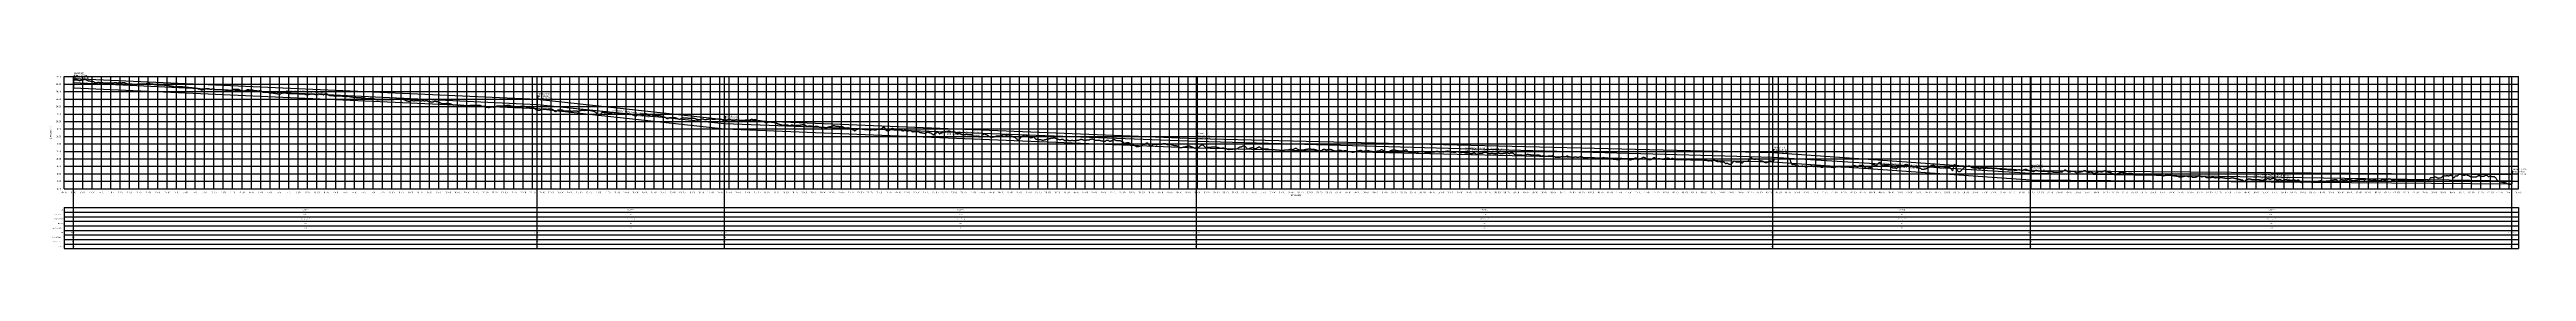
# Model space of a CAD drawing. Extents: x -64 to 6546, y -140 to 331.
import ezdxf
from ezdxf.enums import TextEntityAlignment as Align

# ---------------------------------------------------------------- set-up
doc = ezdxf.new("R2010")
doc.units = 0
for name, color, linetype in [('Annotation', 7, 'Continuous'), ('Annotation_Table', 254, 'Continuous'), ('Crown', 7, 'Continuous'), ('Grid', 254, 'Continuous'), ('Grid_Text', 7, 'Continuous'), ('Ground_Elevation', 3, 'Continuous'), ('Hydraulic_Grade', 5, 'Continuous'), ('Invert', 7, 'Continuous'), ('Structure', 7, 'Continuous')]:
    doc.layers.add(name, color=color, linetype=linetype)

msp = doc.modelspace()

# ---------------------------------------------------------------- linework, layer by layer
at = {"layer": 'Annotation', "color": 0}
for points in [[(0, 315.3), (-0.2, 316.3), (0.6, 316.1)], [(1237.7, 260.2), (1237.5, 261.2), (1238.3, 261)], [(1737.7, 205.1), (1737.5, 206.1), (1738.3, 205.9)], [(2997.3, 154.3), (2997.1, 155.3), (2997.9, 155.1)], [(4535.5, 116.7), (4535.3, 117.7), (4536.1, 117.5)], [(5223.2, 68.4), (5223, 69.4), (5223.8, 69.2)], [(6507.5, 58.2), (6507.3, 59.1), (6508.1, 58.9)]]:
    msp.add_lwpolyline(points, close=True, dxfattribs=at)
for points in [[(2.4, 323), (1.7, 323), (0, 315.3)], [(1240.2, 267.8), (1239.4, 267.8), (1237.7, 260.2)], [(1740.2, 212.7), (1739.4, 212.7), (1737.7, 205.1)], [(2999.8, 162), (2999, 162), (2997.3, 154.3)], [(4537.9, 124.3), (4537.2, 124.3), (4535.5, 116.7)], [(5225.7, 76), (5224.9, 76), (5223.2, 68.4)], [(6510, 65.8), (6509.2, 65.8), (6507.5, 58.2)]]:
    msp.add_lwpolyline(points, dxfattribs=at)
at = {"layer": 'Annotation_Table', "color": 254}
for points in [[(0, -140.2), (0, 320)], [(1237.7, -140.2), (1237.7, 320)], [(1737.7, -140.2), (1737.7, 320)], [(2997.3, -140.2), (2997.3, 320)], [(4535.5, -140.2), (4535.5, 320)], [(5223.2, -140.2), (5223.2, 320)], [(6507.5, -140.2), (6507.5, 320)], [(-25, -30.5), (6524.9, -30.5)], [(-25, -30.5), (-25, -140.2)], [(-25, -42.7), (6524.9, -42.7)], [(-25, -54.9), (6524.9, -54.9)], [(6524.9, -30.5), (6524.9, -140.2)], [(-25, -67.1), (6524.9, -67.1)], [(-25, -79.2), (6524.9, -79.2)], [(-25, -91.4), (6524.9, -91.4)], [(-25, -103.6), (6524.9, -103.6)], [(-25, -115.8), (6524.9, -115.8)], [(-25, -128), (6524.9, -128)], [(-25, -140.2), (6524.9, -140.2)]]:
    msp.add_lwpolyline(points, dxfattribs=at)
at = {"layer": 'Crown', "color": 0}
for points in [[(0, 315.3), (0, 315.3)], [(0, 315.3), (1237.7, 260.2)], [(1237.7, 260.2), (1237.7, 260.2)], [(1237.7, 260.2), (1737.7, 205.1)], [(1737.7, 205.1), (1737.7, 205.1)], [(1737.7, 205.1), (2997.3, 154.3)], [(2997.3, 154.3), (2997.3, 154.3)], [(2997.3, 154.3), (4535.5, 116.7)], [(4535.5, 116.7), (4535.5, 116.7)], [(4535.5, 116.7), (5223.2, 68.4)], [(5223.2, 68.4), (5223.2, 68.4)], [(5223.2, 68.4), (6507.5, 58.2)], [(6507.5, 58.2), (6507.5, 58.2)]]:
    msp.add_lwpolyline(points, dxfattribs=at)
at = {"layer": 'Grid', "color": 254}
for points in [[(-25, 320), (6525, 320)], [(-25, 20), (-25, 320)], [(-25, 300), (6525, 300)], [(-25, 280), (6525, 280)], [(0, 20), (0, 320)], [(25, 20), (25, 320)], [(50, 20), (50, 320)], [(75, 20), (75, 320)], [(100, 20), (100, 320)], [(125, 20), (125, 320)], [(150, 20), (150, 320)], [(175, 20), (175, 320)], [(200, 20), (200, 320)], [(225, 20), (225, 320)], [(250, 20), (250, 320)], [(275, 20), (275, 320)], [(300, 20), (300, 320)], [(325, 20), (325, 320)], [(350, 20), (350, 320)], [(375, 20), (375, 320)], [(400, 20), (400, 320)], [(425, 20), (425, 320)], [(450, 20), (450, 320)], [(475, 20), (475, 320)], [(500, 20), (500, 320)], [(525, 20), (525, 320)], [(550, 20), (550, 320)], [(575, 20), (575, 320)], [(600, 20), (600, 320)], [(625, 20), (625, 320)], [(650, 20), (650, 320)], [(675, 20), (675, 320)], [(700, 20), (700, 320)], [(725, 20), (725, 320)], [(750, 20), (750, 320)], [(775, 20), (775, 320)], [(800, 20), (800, 320)], [(825, 20), (825, 320)], [(850, 20), (850, 320)], [(875, 20), (875, 320)], [(900, 20), (900, 320)], [(925, 20), (925, 320)], [(950, 20), (950, 320)], [(975, 20), (975, 320)], [(1000, 20), (1000, 320)], [(1025, 20), (1025, 320)], [(1050, 20), (1050, 320)], [(1075, 20), (1075, 320)], [(1100, 20), (1100, 320)], [(1125, 20), (1125, 320)], [(1150, 20), (1150, 320)], [(1175, 20), (1175, 320)], [(1200, 20), (1200, 320)], [(1225, 20), (1225, 320)], [(1250, 20), (1250, 320)], [(1275, 20), (1275, 320)], [(1300, 20), (1300, 320)], [(1325, 20), (1325, 320)], [(1350, 20), (1350, 320)], [(1375, 20), (1375, 320)], [(1400, 20), (1400, 320)], [(1425, 20), (1425, 320)], [(1450, 20), (1450, 320)], [(1475, 20), (1475, 320)], [(1500, 20), (1500, 320)], [(1525, 20), (1525, 320)], [(1550, 20), (1550, 320)], [(1575, 20), (1575, 320)], [(1600, 20), (1600, 320)], [(1625, 20), (1625, 320)], [(1650, 20), (1650, 320)], [(1675, 20), (1675, 320)], [(1700, 20), (1700, 320)], [(1725, 20), (1725, 320)], [(1750, 20), (1750, 320)], [(1775, 20), (1775, 320)], [(1800, 20), (1800, 320)], [(1825, 20), (1825, 320)], [(1850, 20), (1850, 320)], [(1875, 20), (1875, 320)], [(1900, 20), (1900, 320)], [(1925, 20), (1925, 320)], [(1950, 20), (1950, 320)], [(1975, 20), (1975, 320)], [(2000, 20), (2000, 320)], [(2025, 20), (2025, 320)], [(2050, 20), (2050, 320)], [(2075, 20), (2075, 320)], [(2100, 20), (2100, 320)], [(2125, 20), (2125, 320)], [(2150, 20), (2150, 320)], [(2175, 20), (2175, 320)], [(2200, 20), (2200, 320)], [(2225, 20), (2225, 320)], [(2250, 20), (2250, 320)], [(2275, 20), (2275, 320)], [(2300, 20), (2300, 320)], [(2325, 20), (2325, 320)], [(2350, 20), (2350, 320)], [(2375, 20), (2375, 320)], [(2400, 20), (2400, 320)], [(2425, 20), (2425, 320)], [(2450, 20), (2450, 320)], [(2475, 20), (2475, 320)], [(2500, 20), (2500, 320)], [(2525, 20), (2525, 320)], [(2550, 20), (2550, 320)], [(2575, 20), (2575, 320)], [(2600, 20), (2600, 320)], [(2625, 20), (2625, 320)], [(2650, 20), (2650, 320)], [(2675, 20), (2675, 320)], [(2700, 20), (2700, 320)], [(2725, 20), (2725, 320)], [(2750, 20), (2750, 320)], [(2775, 20), (2775, 320)], [(2800, 20), (2800, 320)], [(2825, 20), (2825, 320)], [(2850, 20), (2850, 320)], [(2875, 20), (2875, 320)], [(2900, 20), (2900, 320)], [(2925, 20), (2925, 320)], [(2950, 20), (2950, 320)], [(2975, 20), (2975, 320)], [(3000, 20), (3000, 320)], [(3025, 20), (3025, 320)], [(3050, 20), (3050, 320)], [(3075, 20), (3075, 320)], [(3100, 20), (3100, 320)], [(3125, 20), (3125, 320)], [(3150, 20), (3150, 320)], [(3175, 20), (3175, 320)], [(3200, 20), (3200, 320)], [(3225, 20), (3225, 320)], [(3250, 20), (3250, 320)], [(3275, 20), (3275, 320)], [(3300, 20), (3300, 320)], [(3325, 20), (3325, 320)], [(3350, 20), (3350, 320)], [(3375, 20), (3375, 320)], [(3400, 20), (3400, 320)], [(3425, 20), (3425, 320)], [(3450, 20), (3450, 320)], [(3475, 20), (3475, 320)], [(3500, 20), (3500, 320)], [(3525, 20), (3525, 320)], [(3550, 20), (3550, 320)], [(3575, 20), (3575, 320)], [(3600, 20), (3600, 320)], [(3625, 20), (3625, 320)], [(3650, 20), (3650, 320)], [(3675, 20), (3675, 320)], [(3700, 20), (3700, 320)], [(3725, 20), (3725, 320)], [(3750, 20), (3750, 320)], [(3775, 20), (3775, 320)], [(3800, 20), (3800, 320)], [(3825, 20), (3825, 320)], [(3850, 20), (3850, 320)], [(3875, 20), (3875, 320)], [(3900, 20), (3900, 320)], [(3925, 20), (3925, 320)], [(3950, 20), (3950, 320)], [(3975, 20), (3975, 320)], [(4000, 20), (4000, 320)], [(4025, 20), (4025, 320)], [(4050, 20), (4050, 320)], [(4075, 20), (4075, 320)], [(4100, 20), (4100, 320)], [(4125, 20), (4125, 320)], [(4150, 20), (4150, 320)], [(4175, 20), (4175, 320)], [(4200, 20), (4200, 320)], [(4225, 20), (4225, 320)], [(4250, 20), (4250, 320)], [(4275, 20), (4275, 320)], [(4300, 20), (4300, 320)], [(4325, 20), (4325, 320)], [(4350, 20), (4350, 320)], [(4375, 20), (4375, 320)], [(4400, 20), (4400, 320)], [(4425, 20), (4425, 320)], [(4450, 20), (4450, 320)], [(4475, 20), (4475, 320)], [(4500, 20), (4500, 320)], [(4525, 20), (4525, 320)], [(4550, 20), (4550, 320)], [(4575, 20), (4575, 320)], [(4600, 20), (4600, 320)], [(4625, 20), (4625, 320)], [(4650, 20), (4650, 320)], [(4675, 20), (4675, 320)], [(4700, 20), (4700, 320)], [(4725, 20), (4725, 320)], [(4750, 20), (4750, 320)], [(4775, 20), (4775, 320)], [(4800, 20), (4800, 320)], [(4825, 20), (4825, 320)], [(4850, 20), (4850, 320)], [(4875, 20), (4875, 320)], [(4900, 20), (4900, 320)], [(4925, 20), (4925, 320)], [(4950, 20), (4950, 320)], [(4975, 20), (4975, 320)], [(5000, 20), (5000, 320)], [(5025, 20), (5025, 320)], [(5050, 20), (5050, 320)], [(5075, 20), (5075, 320)], [(5100, 20), (5100, 320)], [(5125, 20), (5125, 320)], [(5150, 20), (5150, 320)], [(5175, 20), (5175, 320)], [(5200, 20), (5200, 320)], [(5225, 20), (5225, 320)], [(5250, 20), (5250, 320)], [(5275, 20), (5275, 320)], [(5300, 20), (5300, 320)], [(5325, 20), (5325, 320)], [(5350, 20), (5350, 320)], [(5375, 20), (5375, 320)], [(5400, 20), (5400, 320)], [(5425, 20), (5425, 320)], [(5450, 20), (5450, 320)], [(5475, 20), (5475, 320)], [(5500, 20), (5500, 320)], [(5525, 20), (5525, 320)], [(5550, 20), (5550, 320)], [(5575, 20), (5575, 320)], [(5600, 20), (5600, 320)], [(5625, 20), (5625, 320)], [(5650, 20), (5650, 320)], [(5675, 20), (5675, 320)], [(5700, 20), (5700, 320)], [(5725, 20), (5725, 320)], [(5750, 20), (5750, 320)], [(5775, 20), (5775, 320)], [(5800, 20), (5800, 320)], [(5825, 20), (5825, 320)], [(5850, 20), (5850, 320)], [(5875, 20), (5875, 320)], [(5900, 20), (5900, 320)], [(5925, 20), (5925, 320)], [(5950, 20), (5950, 320)], [(5975, 20), (5975, 320)], [(6000, 20), (6000, 320)], [(6025, 20), (6025, 320)], [(6050, 20), (6050, 320)], [(6075, 20), (6075, 320)], [(6100, 20), (6100, 320)], [(6125, 20), (6125, 320)], [(6150, 20), (6150, 320)], [(6175, 20), (6175, 320)], [(6200, 20), (6200, 320)], [(6225, 20), (6225, 320)], [(6250, 20), (6250, 320)], [(6275, 20), (6275, 320)], [(6300, 20), (6300, 320)], [(6325, 20), (6325, 320)], [(6350, 20), (6350, 320)], [(6375, 20), (6375, 320)], [(6400, 20), (6400, 320)], [(6425, 20), (6425, 320)], [(6450, 20), (6450, 320)], [(6475, 20), (6475, 320)], [(6500, 20), (6500, 320)], [(6525, 20), (6525, 320)], [(-25, 260), (6525, 260)], [(-25, 240), (6525, 240)], [(-25, 220), (6525, 220)], [(-25, 200), (6525, 200)], [(-25, 180), (6525, 180)], [(-25, 160), (6525, 160)], [(-25, 140), (6525, 140)], [(-25, 120), (6525, 120)], [(-25, 100), (6525, 100)], [(-25, 80), (6525, 80)], [(-25, 60), (6525, 60)], [(-25, 40), (6525, 40)], [(-25, 20), (6525, 20)]]:
    msp.add_lwpolyline(points, dxfattribs=at)
at = {"layer": 'Ground_Elevation', "color": 3}
msp.add_lwpolyline([(0.3, 309.7), (1.3, 310), (2.3, 310.5), (3.3, 311.1), (4.3, 311.5), (5.3, 311.8), (6.3, 311.9), (7.3, 311.8), (8.3, 311.6), (9.3, 311.3), (10.3, 311.2), (11.3, 311.1), (12.3, 310.9), (13.3, 310.5), (14.3, 310.2), (15.3, 310), (16.3, 309.9), (17.3, 310), (18.3, 310.1), (19.3, 310.3), (20.3, 310.5), (21.3, 310.8), (22.3, 311.2), (23.3, 311.7), (24.3, 312.3), (25.3, 312.6), (26.3, 312.6), (27.3, 312.6), (28.3, 312.6), (29.3, 312.8), (30.3, 312.9), (31.3, 312.8), (32.3, 312.5), (33.3, 312.1), (34.3, 311.7), (35.3, 311.1), (36.3, 310.5), (37.3, 309.9), (38.3, 309.4), (39.3, 309.2), (40.3, 309.1), (41.3, 309), (42.3, 308.8), (43.3, 308.6), (44.3, 308.5), (45.3, 308.3), (46.3, 308.2), (47.3, 308.1), (48.3, 308), (49.3, 307.9), (50.3, 307.8), (51.3, 307.7), (52.3, 307.4), (53.3, 306.8), (54.3, 306.1), (55.3, 305.5), (56.3, 305), (57.3, 304.4), (58.3, 304), (59.3, 303.8), (60.3, 303.7), (61.3, 303.8), (62.3, 304.1), (63.3, 304.4), (64.3, 304.8), (65.3, 305.2), (66.3, 305.3), (67.3, 305.2), (68.3, 304.9), (69.3, 304.6), (70.3, 304.4), (71.3, 304.2), (72.3, 304.2), (73.3, 304.2), (74.3, 304.2), (75.3, 304.2), (76.3, 304.2), (77.3, 304.1), (78.3, 303.9), (79.3, 303.7), (80.3, 303.6), (81.3, 303.5), (82.3, 303.4), (83.3, 303.5), (84.3, 303.6), (85.3, 303.7), (86.3, 303.7), (87.3, 303.6), (88.3, 303.6), (89.3, 303.6), (90.3, 303.6), (91.3, 303.5), (92.3, 303.4), (93.3, 303.5), (94.3, 303.6), (95.3, 303.8), (96.3, 303.9), (97.3, 304), (98.3, 303.9), (99.3, 303.7), (100.3, 303.5), (101.3, 303.3), (102.3, 303.3), (103.3, 303.2), (104.3, 303.2), (105.3, 303.2), (106.3, 303.4), (107.3, 303.6), (108.3, 303.8), (109.3, 304), (110.3, 304.2), (111.3, 304.4), (112.3, 304.4), (113.3, 304.3), (114.3, 304.1), (115.3, 303.7), (116.3, 303.2), (117.3, 302.9), (118.3, 302.9), (119.3, 303.1), (120.3, 303.4), (121.3, 303.8), (122.3, 304.1), (123.3, 304.3), (124.3, 304.2), (125.3, 304), (126.3, 303.8), (127.3, 303.8), (128.3, 303.8), (129.3, 303.8), (130.3, 303.9), (131.3, 304), (132.3, 304.1), (133.3, 304.3), (134.3, 304.5), (135.3, 304.4), (136.3, 304.1), (137.3, 303.7), (138.3, 303.2), (139.3, 302.7), (140.3, 302.2), (141.3, 301.8), (142.3, 301.4), (143.3, 301.1), (144.3, 301), (145.3, 300.9), (146.3, 300.9), (147.3, 300.9), (148.3, 300.9), (149.3, 300.9), (150.3, 300.9), (151.3, 300.8), (152.3, 300.7), (153.3, 300.7), (154.3, 300.6), (155.3, 300.5), (156.3, 300.4), (157.3, 300.1), (158.3, 299.9), (159.3, 299.7), (160.3, 299.6), (161.3, 299.4), (162.3, 299.3), (163.3, 299.2), (164.3, 299.3), (165.3, 299.4), (166.3, 299.5), (167.3, 299.7), (168.3, 299.8), (169.3, 300), (170.3, 300.2), (171.3, 300.3), (172.3, 300.5), (173.3, 300.8), (174.3, 301), (175.3, 301.1), (176.3, 301.1), (177.3, 301.1), (178.3, 301.2), (179.3, 301.1), (180.3, 301.1), (181.3, 301), (182.3, 300.9), (183.3, 300.8), (184.3, 300.7), (185.3, 300.6), (186.3, 300.6), (187.3, 300.5), (188.3, 300.5), (189.3, 300.5), (190.3, 300.7), (191.3, 300.9), (192.3, 301), (193.3, 301.1), (194.3, 301.2), (195.3, 301.5), (196.3, 301.9), (197.3, 302.3), (198.3, 302.6), (199.3, 302.9), (200.3, 302.9), (201.3, 302.7), (202.3, 302.3), (203.3, 301.8), (204.3, 301.3), (205.3, 300.9), (206.3, 300.8), (207.3, 300.8), (208.3, 300.9), (209.3, 300.9), (210.3, 300.8), (211.3, 300.6), (212.3, 300.4), (213.3, 300), (214.3, 299.6), (215.3, 299.2), (216.3, 299), (217.3, 298.9), (218.3, 299), (219.3, 298.9), (220.3, 298.8), (221.3, 298.6), (222.3, 298.4), (223.3, 298.3), (224.3, 298.3), (225.3, 298.4), (226.3, 298.4), (227.3, 298.4), (228.3, 298.4), (229.3, 298.3), (230.3, 298.3), (231.3, 298.3), (232.3, 298.3), (233.3, 298.3), (234.3, 298.3), (235.3, 298.3), (236.3, 298.3), (237.3, 298.3), (238.3, 298.2), (239.3, 298.1), (240.3, 298), (241.3, 297.9), (242.3, 297.8), (243.3, 297.6), (244.3, 297.5), (245.3, 297.3), (246.3, 297.2), (247.3, 297), (248.3, 296.8), (249.3, 296.7), (250.3, 296.5), (251.3, 296.3), (252.3, 296.2), (253.3, 296.1), (254.3, 295.9), (255.3, 295.8), (256.3, 295.7), (257.3, 295.7), (258.3, 295.6), (259.3, 295.4), (260.3, 295.3), (261.3, 295.2), (262.3, 295), (263.3, 294.8), (264.3, 294.6), (265.3, 294.4), (266.3, 294.2), (267.3, 294), (268.3, 293.5), (269.3, 293), (270.3, 292.8), (271.3, 292.9), (272.3, 293.2), (273.3, 293.5), (274.3, 293.6), (275.3, 293.8), (276.3, 293.9), (277.3, 293.9), (278.3, 293.9), (279.3, 293.9), (280.3, 293.9), (281.3, 293.9), (282.3, 293.8), (283.3, 293.8), (284.3, 293.7), (285.3, 293.7), (286.3, 293.6), (287.3, 293.6), (288.3, 293.5), (289.3, 293.4), (290.3, 293.3), (291.3, 293.2), (292.3, 293.2), (293.3, 293.1), (294.3, 292.9), (295.3, 292.8), (296.3, 292.7), (297.3, 292.6), (298.3, 292.5), (299.3, 292.4), (300.3, 292.3), (301.3, 292.2), (302.3, 292.1), (303.3, 292), (304.3, 291.9), (305.3, 291.8), (306.3, 291.6), (307.3, 291.3), (308.3, 291.1), (309.3, 291), (310.3, 290.9), (311.3, 290.9), (312.3, 290.9), (313.3, 290.9), (314.3, 290.8), (315.3, 290.7), (316.3, 290.6), (317.3, 290.5), (318.3, 290.5), (319.3, 290.4), (320.3, 290.4), (321.3, 290.3), (322.3, 290.3), (323.3, 290.1), (324.3, 290), (325.3, 289.8), (326.3, 289.5), (327.3, 289.2), (328.3, 289.1), (329.3, 289), (330.3, 288.8), (331.3, 288.4), (332.3, 288), (333.3, 287.7), (334.3, 287.6), (335.3, 287.4), (336.3, 287.1), (337.3, 286.7), (338.3, 286.3), (339.3, 285.8), (340.3, 285.3), (341.3, 284.9), (342.3, 284.6), (343.3, 284.8), (344.3, 285.1), (345.3, 285.6), (346.3, 286), (347.3, 286.2), (348.3, 286.4), (349.3, 286.8), (350.3, 287.2), (351.3, 287.5), (352.3, 287.8), (353.3, 288.1), (354.3, 288.3), (355.3, 288.4), (356.3, 288.5), (357.3, 288.4), (358.3, 288.3), (359.3, 288.1), (360.3, 287.9), (361.3, 287.7), (362.3, 287.6), (363.3, 287.3), (364.3, 286.9), (365.3, 286.6), (366.3, 286.4), (367.3, 286.4), (368.3, 286.5), (369.3, 286.7), (370.3, 287), (371.3, 287.3), (372.3, 287.4), (373.3, 287.4), (374.3, 287.2), (375.3, 286.9), (376.3, 286.5), (377.3, 286), (378.3, 285.7), (379.3, 285.4), (380.3, 285.4), (381.3, 285.5), (382.3, 285.7), (383.3, 285.9), (384.3, 286), (385.3, 286), (386.3, 285.9), (387.3, 285.7), (388.3, 285.5), (389.3, 285.3), (390.3, 285.2), (391.3, 285.2), (392.3, 285.3), (393.3, 285.3), (394.3, 285.3), (395.3, 285.3), (396.3, 285.2), (397.3, 285.2), (398.3, 285.1), (399.3, 285.1), (400.3, 285.1), (401.3, 285.1), (402.3, 285), (403.3, 284.9), (404.3, 284.6), (405.3, 284.3), (406.3, 284), (407.3, 283.8), (408.3, 283.6), (409.3, 283.5), (410.3, 283.4), (411.3, 283.3), (412.3, 283.1), (413.3, 282.9), (414.3, 282.8), (415.3, 282.8), (416.3, 282.8), (417.3, 282.8), (418.3, 282.9), (419.3, 283.1), (420.3, 283.4), (421.3, 283.8), (422.3, 284.2), (423.3, 284.6), (424.3, 285.1), (425.3, 285.5), (426.3, 285.9), (427.3, 286.1), (428.3, 286.1), (429.3, 286.3), (430.3, 286.4), (431.3, 286.5), (432.3, 286.5), (433.3, 286.6), (434.3, 286.6), (435.3, 286.7), (436.3, 286.8), (437.3, 286.8), (438.3, 286.7), (439.3, 286.5), (440.3, 286.1), (441.3, 285.7), (442.3, 285.3), (443.3, 284.9), (444.3, 284.3), (445.3, 283.6), (446.3, 283), (447.3, 282.4), (448.3, 282.1), (449.3, 281.8), (450.3, 281.7), (451.3, 281.7), (452.3, 281.8), (453.3, 282), (454.3, 282.1), (455.3, 282.2), (456.3, 282.3), (457.3, 282.4), (458.3, 282.6), (459.3, 282.9), (460.3, 283.2), (461.3, 283.7), (462.3, 284.2), (463.3, 284.7), (464.3, 285.2), (465.3, 285.5), (466.3, 285.6), (467.3, 285.4), (468.3, 285.1), (469.3, 285), (470.3, 284.9), (471.3, 284.9), (472.3, 284.9), (473.3, 284.8), (474.3, 284.8), (475.3, 284.8), (476.3, 284.7), (477.3, 284.7), (478.3, 284.5), (479.3, 284.2), (480.3, 283.8), (481.3, 283.4), (482.3, 283.1), (483.3, 283), (484.3, 283.1), (485.3, 283.2), (486.3, 283.1), (487.3, 283), (488.3, 282.7), (489.3, 282.4), (490.3, 282.1), (491.3, 281.9), (492.3, 281.8), (493.3, 281.8), (494.3, 282.1), (495.3, 282.4), (496.3, 282.6), (497.3, 283), (498.3, 283.3), (499.3, 283.4), (500.3, 283), (501.3, 282.3), (502.3, 281.4), (503.3, 280.4), (504.3, 279.5), (505.3, 278.9), (506.3, 278.4), (507.3, 278.3), (508.3, 278.4), (509.3, 278.6), (510.3, 278.8), (511.3, 278.9), (512.3, 278.8), (513.3, 278.6), (514.3, 278.5), (515.3, 278.4), (516.3, 278.4), (517.3, 278.4), (518.3, 278.3), (519.3, 278.2), (520.3, 278), (521.3, 277.8), (522.3, 277.6), (523.3, 277.4), (524.3, 277.1), (525.3, 276.9), (526.3, 276.8), (527.3, 276.6), (528.3, 276.6), (529.3, 276.6), (530.3, 276.6), (531.3, 276.6), (532.3, 276.5), (533.3, 276.4), (534.3, 276.2), (535.3, 276), (536.3, 275.8), (537.3, 275.6), (538.3, 275.4), (539.3, 275.2), (540.3, 275), (541.3, 274.8), (542.3, 274.7), (543.3, 274.5), (544.3, 274.4), (545.3, 274.3), (546.3, 274.2), (547.3, 274.1), (548.3, 274), (549.3, 273.9), (550.3, 273.8), (551.3, 273.9), (552.3, 274.1), (553.3, 274.4), (554.3, 275), (555.3, 275.5), (556.3, 275.8), (557.3, 276.1), (558.3, 276.4), (559.3, 276.6), (560.3, 276.8), (561.3, 276.9), (562.3, 277), (563.3, 277), (564.3, 276.9), (565.3, 276.8), (566.3, 276.7), (567.3, 276.6), (568.3, 276.4), (569.3, 276.3), (570.3, 276.1), (571.3, 275.9), (572.3, 275.8), (573.3, 275.6), (574.3, 275.5), (575.3, 275.4), (576.3, 275.3), (577.3, 275.2), (578.3, 275.2), (579.3, 275.1), (580.3, 275.1), (581.3, 275.1), (582.3, 275.1), (583.3, 275.1), (584.3, 275.1), (585.3, 275.1), (586.3, 275.2), (587.3, 275.2), (588.3, 275.2), (589.3, 275.2), (590.3, 275.1), (591.3, 275.1), (592.3, 275), (593.3, 275), (594.3, 275), (595.3, 275.1), (596.3, 275.1), (597.3, 275), (598.3, 274.9), (599.3, 274.8), (600.3, 274.6), (601.3, 274.5), (602.3, 274.3), (603.3, 274.2), (604.3, 274.1), (605.3, 274), (606.3, 273.9), (607.3, 273.9), (608.3, 274), (609.3, 274), (610.3, 274.1), (611.3, 274.1), (612.3, 274.2), (613.3, 274.2), (614.3, 274.1), (615.3, 273.9), (616.3, 273.6), (617.3, 273.2), (618.3, 272.9), (619.3, 272.6), (620.3, 272.4), (621.3, 272.2), (622.3, 272.2), (623.3, 272.2), (624.3, 272.2), (625.3, 272.3), (626.3, 272.4), (627.3, 272.5), (628.3, 272.6), (629.3, 272.8), (630.3, 273.1), (631.3, 273.3), (632.3, 273.6), (633.3, 273.7), (634.3, 273.8), (635.3, 273.8), (636.3, 273.8), (637.3, 273.8), (638.3, 273.8), (639.3, 273.8), (640.3, 273.8), (641.3, 273.7), (642.3, 273.6), (643.3, 273.4), (644.3, 273.1), (645.3, 272.8), (646.3, 272.4), (647.3, 272), (648.3, 271.7), (649.3, 271.7), (650.3, 272), (651.3, 272.6), (652.3, 273.1), (653.3, 273.5), (654.3, 273.8), (655.3, 273.9), (656.3, 273.9), (657.3, 274), (658.3, 274), (659.3, 274.1), (660.3, 274.2), (661.3, 274.1), (662.3, 273.9), (663.3, 273.5), (664.3, 273.1), (665.3, 272.7), (666.3, 272.4), (667.3, 272.4), (668.3, 272.6), (669.3, 272.8), (670.3, 273), (671.3, 273.3), (672.3, 273.6), (673.3, 273.9), (674.3, 274.2), (675.3, 274.3), (676.3, 274), (677.3, 273.4), (678.3, 272.8), (679.3, 272.1), (680.3, 271.5), (681.3, 270.8), (682.3, 270.3), (683.3, 269.9), (684.3, 269.7), (685.3, 269.6), (686.3, 269.4), (687.3, 269.3), (688.3, 269.5), (689.3, 269.7), (690.3, 269.8), (691.3, 269.8), (692.3, 269.6), (693.3, 269.4), (694.3, 269.1), (695.3, 268.7), (696.3, 268.3), (697.3, 268), (698.3, 268), (699.3, 268.1), (700.3, 268.3), (701.3, 268.4), (702.3, 268.5), (703.3, 268.6), (704.3, 268.8), (705.3, 268.8), (706.3, 268.8), (707.3, 268.7), (708.3, 268.6), (709.3, 268.6), (710.3, 268.6), (711.3, 268.6), (712.3, 268.6), (713.3, 268.7), (714.3, 268.6), (715.3, 268.6), (716.3, 268.5), (717.3, 268.4), (718.3, 268.2), (719.3, 268), (720.3, 267.8), (721.3, 267.6), (722.3, 267.4), (723.3, 267.2), (724.3, 267.1), (725.3, 266.7), (726.3, 266.5), (727.3, 266.6), (728.3, 266.8), (729.3, 267.1), (730.3, 267.3), (731.3, 267.5), (732.3, 267.6), (733.3, 267.5), (734.3, 267.4), (735.3, 267.2), (736.3, 267), (737.3, 266.8), (738.3, 266.6), (739.3, 266.4), (740.3, 266.2), (741.3, 266), (742.3, 265.9), (743.3, 265.7), (744.3, 265.6), (745.3, 265.4), (746.3, 265.3), (747.3, 265.2), (748.3, 265.1), (749.3, 265), (750.3, 264.9), (751.3, 264.8), (752.3, 264.7), (753.3, 264.7), (754.3, 264.6), (755.3, 264.6), (756.3, 264.5), (757.3, 264.5), (758.3, 264.5), (759.3, 264.4), (760.3, 264.4), (761.3, 264.4), (762.3, 264.3), (763.3, 264.2), (764.3, 264.1), (765.3, 264), (766.3, 263.9), (767.3, 263.8), (768.3, 263.6), (769.3, 263.5), (770.3, 263.4), (771.3, 263.3), (772.3, 263.3), (773.3, 263.3), (774.3, 263.3), (775.3, 263.2), (776.3, 263.1), (777.3, 263), (778.3, 262.8), (779.3, 262.6), (780.3, 261.9), (781.3, 261.2), (782.3, 260.9), (783.3, 261.1), (784.3, 261.3), (785.3, 261.5), (786.3, 261.6), (787.3, 261.6), (788.3, 261.5), (789.3, 261.4), (790.3, 261.5), (791.3, 261.6), (792.3, 261.9), (793.3, 262.1), (794.3, 262.2), (795.3, 262.3), (796.3, 262.3), (797.3, 262.3), (798.3, 262.2), (799.3, 262), (800.3, 261.7), (801.3, 261.4), (802.3, 261), (803.3, 260.7), (804.3, 260.3), (805.3, 260), (806.3, 259.6), (807.3, 259.3), (808.3, 259), (809.3, 258.7), (810.3, 258.4), (811.3, 258.4), (812.3, 258.4), (813.3, 258.4), (814.3, 258.5), (815.3, 258.6), (816.3, 258.6), (817.3, 258.6), (818.3, 258.7), (819.3, 258.6), (820.3, 258.9), (821.3, 259.2), (822.3, 259.3), (823.3, 259.3), (824.3, 259.2), (825.3, 259.1), (826.3, 258.9), (827.3, 259), (828.3, 259), (829.3, 259), (830.3, 259), (831.3, 259.1), (832.3, 259.1), (833.3, 259.1), (834.3, 259.1), (835.3, 259.2), (836.3, 259.2), (837.3, 259.2), (838.3, 259.2), (839.3, 259.2), (840.3, 259.2), (841.3, 259.3), (842.3, 259.3), (843.3, 259.2), (844.3, 259.2), (845.3, 259.2), (846.3, 259.2), (847.3, 259.1), (848.3, 259.1), (849.3, 259), (850.3, 258.9), (851.3, 258.9), (852.3, 258.9), (853.3, 258.9), (854.3, 259.1), (855.3, 259.3), (856.3, 259.4), (857.3, 259.6), (858.3, 259.8), (859.3, 260), (860.3, 260.1), (861.3, 260.3), (862.3, 260.4), (863.3, 260.4), (864.3, 260.4), (865.3, 260.4), (866.3, 260.4), (867.3, 260.3), (868.3, 260.2), (869.3, 260.2), (870.3, 260.1), (871.3, 260.1), (872.3, 260), (873.3, 260), (874.3, 260), (875.3, 260), (876.3, 260), (877.3, 260), (878.3, 260), (879.3, 259.9), (880.3, 259.6), (881.3, 259.2), (882.3, 258.9), (883.3, 258.4), (884.3, 257.9), (885.3, 257.4), (886.3, 256.7), (887.3, 256.2), (888.3, 255.8), (889.3, 255.5), (890.3, 255.2), (891.3, 255.1), (892.3, 255), (893.3, 254.8), (894.3, 254.7), (895.3, 254.5), (896.3, 254.5), (897.3, 254.7), (898.3, 255.1), (899.3, 255.6), (900.3, 255.8), (901.3, 255.8), (902.3, 255.8), (903.3, 255.8), (904.3, 255.8), (905.3, 255.8), (906.3, 255.8), (907.3, 255.7), (908.3, 255.7), (909.3, 255.7), (910.3, 255.7), (911.3, 255.8), (912.3, 255.8), (913.3, 255.8), (914.3, 255.8), (915.3, 255.8), (916.3, 255.9), (917.3, 255.9), (918.3, 255.9), (919.3, 255.9), (920.3, 255.9), (921.3, 255.9), (922.3, 255.8), (923.3, 255.8), (924.3, 255.8), (925.3, 255.7), (926.3, 255.7), (927.3, 255.7), (928.3, 255.7), (929.3, 255.7), (930.3, 255.7), (931.3, 255.8), (932.3, 255.9), (933.3, 255.9), (934.3, 255.8), (935.3, 255.6), (936.3, 255.2), (937.3, 255.1), (938.3, 255.3), (939.3, 255.6), (940.3, 255.8), (941.3, 256), (942.3, 256.2), (943.3, 256.1), (944.3, 255.7), (945.3, 255.2), (946.3, 254.7), (947.3, 254.4), (948.3, 254.1), (949.3, 253.8), (950.3, 253.6), (951.3, 253.3), (952.3, 253.1), (953.3, 253), (954.3, 252.8), (955.3, 252.7), (956.3, 252.5), (957.3, 252.4), (958.3, 252.3), (959.3, 252.4), (960.3, 252.6), (961.3, 252.9), (962.3, 253.4), (963.3, 254), (964.3, 254.5), (965.3, 254.6), (966.3, 254.4), (967.3, 254), (968.3, 253.7), (969.3, 253.7), (970.3, 253.6), (971.3, 253.4), (972.3, 253.2), (973.3, 252.9), (974.3, 252.5), (975.3, 252.1), (976.3, 251.6), (977.3, 251), (978.3, 250.4), (979.3, 249.8), (980.3, 249.3), (981.3, 248.9), (982.3, 248.5), (983.3, 248.2), (984.3, 248.1), (985.3, 248), (986.3, 248.1), (987.3, 248.1), (988.3, 248.1), (989.3, 248.2), (990.3, 248.2), (991.3, 248.3), (992.3, 248.4), (993.3, 248.5), (994.3, 248.6), (995.3, 248.7), (996.3, 248.7), (997.3, 248.6), (998.3, 248.6), (999.3, 248.5), (1000.3, 248.4), (1001.3, 248.4), (1002.3, 248.3), (1003.3, 248.1), (1004.3, 248), (1005.3, 247.7), (1006.3, 247.4), (1007.3, 247), (1008.3, 246.6), (1009.3, 246.2), (1010.3, 245.8), (1011.3, 245.4), (1012.3, 245), (1013.3, 244.7), (1014.3, 244.4), (1015.3, 244.2), (1016.3, 244.1), (1017.3, 244.2), (1018.3, 244.2), (1019.3, 244.4), (1020.3, 244.5), (1021.3, 244.4), (1022.3, 244.2), (1023.3, 243.8), (1024.3, 243.4), (1025.3, 243.1), (1026.3, 243.1), (1027.3, 243.4), (1028.3, 243.9), (1029.3, 244.3), (1030.3, 244.3), (1031.3, 244.2), (1032.3, 244.1), (1033.3, 244.1), (1034.3, 244), (1035.3, 244), (1036.3, 243.9), (1037.3, 243.8), (1038.3, 243.8), (1039.3, 243.6), (1040.3, 243.5), (1041.3, 243.3), (1042.3, 243.2), (1043.3, 243), (1044.3, 242.9), (1045.3, 242.8), (1046.3, 242.4), (1047.3, 242.1), (1048.3, 241.9), (1049.3, 241.8), (1050.3, 241.9), (1051.3, 242.2), (1052.3, 242.6), (1053.3, 242.9), (1054.3, 243), (1055.3, 243), (1056.3, 243), (1057.3, 243), (1058.3, 243.1), (1059.3, 243.3), (1060.3, 243.5), (1061.3, 243.6), (1062.3, 243.6), (1063.3, 243.6), (1064.3, 243.6), (1065.3, 243.5), (1066.3, 243.4), (1067.3, 243.3), (1068.3, 243.3), (1069.3, 243.4), (1070.3, 243.3), (1071.3, 243.2), (1072.3, 243.3), (1073.3, 243.6), (1074.3, 243.8), (1075.3, 243.8), (1076.3, 243.8), (1077.3, 243.8), (1078.3, 243.8), (1079.3, 243.8), (1080.3, 243.9), (1081.3, 243.9), (1082.3, 243.9), (1083.3, 243.9), (1084.3, 243.7), (1085.3, 243.4), (1086.3, 243.1), (1087.3, 242.5), (1088.3, 241.8), (1089.3, 241.1), (1090.3, 240.6), (1091.3, 240.5), (1092.3, 240.5), (1093.3, 240.6), (1094.3, 240.7), (1095.3, 240.8), (1096.3, 240.7), (1097.3, 240.3), (1098.3, 239.8), (1099.3, 239.3), (1100.3, 238.9), (1101.3, 238.7), (1102.3, 238.5), (1103.3, 238.4), (1104.3, 238.2), (1105.3, 238.1), (1106.3, 238), (1107.3, 237.8), (1108.3, 237.6), (1109.3, 237.8), (1110.3, 238.2), (1111.3, 238.5), (1112.3, 238.7), (1113.3, 239), (1114.3, 239.3), (1115.3, 239.5), (1116.3, 239.6), (1117.3, 239.6), (1118.3, 239.6), (1119.3, 239.4), (1120.3, 239.1), (1121.3, 238.6), (1122.3, 238.5), (1123.3, 238.7), (1124.3, 238.9), (1125.3, 239.2), (1126.3, 239.5), (1127.3, 239.9), (1128.3, 240.3), (1129.3, 240.8), (1130.3, 241.2), (1131.3, 241.6), (1132.3, 241.8), (1133.3, 242), (1134.3, 242.1), (1135.3, 242.1), (1136.3, 242.1), (1137.3, 242.1), (1138.3, 242.1), (1139.3, 242.1), (1140.3, 241.9), (1141.3, 241.7), (1142.3, 241.6), (1143.3, 241.6), (1144.3, 241.8), (1145.3, 242), (1146.3, 242.1), (1147.3, 242.2), (1148.3, 242.3), (1149.3, 242.3), (1150.3, 242.4), (1151.3, 242.5), (1152.3, 242.6), (1153.3, 242.8), (1154.3, 243), (1155.3, 243.1), (1156.3, 243.2), (1157.3, 243.3), (1158.3, 243.4), (1159.3, 243.6), (1160.3, 243.8), (1161.3, 243.8), (1162.3, 243.6), (1163.3, 243.3), (1164.3, 242.9), (1165.3, 242.4), (1166.3, 242), (1167.3, 241.7), (1168.3, 241.4), (1169.3, 241.2), (1170.3, 241.2), (1171.3, 240.8), (1172.3, 240.6), (1173.3, 240.3), (1174.3, 240), (1175.3, 239.8), (1176.3, 239.8), (1177.3, 239.9), (1178.3, 240.1), (1179.3, 240.2), (1180.3, 240.1), (1181.3, 239.8), (1182.3, 239.5), (1183.3, 239.1), (1184.3, 238.9), (1185.3, 238.8), (1186.3, 238.8), (1187.3, 238.9), (1188.3, 239.1), (1189.3, 239.2), (1190.3, 239.4), (1191.3, 239.6), (1192.3, 239.8), (1193.3, 240.2), (1194.3, 240.7), (1195.3, 241.1), (1196.3, 241.3), (1197.3, 241.4), (1198.3, 241.4), (1199.3, 241.3), (1200.3, 241.2), (1201.3, 241), (1202.3, 240.8), (1203.3, 240.6), (1204.3, 240.3), (1205.3, 240.1), (1206.3, 240), (1207.3, 239.8), (1208.3, 239.6), (1209.3, 239.5), (1210.3, 239.3), (1211.3, 239.2), (1212.3, 239.1), (1213.3, 239), (1214.3, 238.9), (1215.3, 238.5), (1216.3, 237.8), (1217.3, 237), (1218.3, 236.4), (1219.3, 236.1), (1220.3, 236.1), (1221.3, 236.4), (1222.3, 236.7), (1223.3, 237), (1224.3, 237.2), (1225.3, 237.1), (1226.3, 236.9), (1227.3, 236.6), (1228.3, 236.2), (1229.3, 235.8), (1230.3, 235.2), (1231.3, 234.5), (1232.3, 233.9), (1233.3, 233.3), (1234.3, 232.5), (1235.3, 231.8), (1236.3, 231.4), (1237.3, 231.1), (1238.3, 230.9), (1239.3, 230.7), (1240.3, 230.6), (1241.3, 230.6), (1242.3, 230.6), (1243.3, 230.4), (1244.3, 230.3), (1245.3, 230.6), (1246.3, 231.2), (1247.3, 231.5), (1248.3, 231.7), (1249.3, 232), (1250.3, 232.4), (1251.3, 232.8), (1252.3, 233.3), (1253.3, 233.7), (1254.3, 234), (1255.3, 234.2), (1256.3, 234.3), (1257.3, 234.2), (1258.3, 234), (1259.3, 233.9), (1260.3, 233.7), (1261.3, 233.5), (1262.3, 233.3), (1263.3, 233.1), (1264.3, 233), (1265.3, 233.1), (1266.3, 233.3), (1267.3, 233.5), (1268.3, 233.7), (1269.3, 233.9), (1270.3, 234.1), (1271.3, 234.1), (1272.3, 234.1), (1273.3, 234), (1274.3, 233.8), (1275.3, 233.4), (1276.3, 233.1), (1277.3, 232.7), (1278.3, 232.2), (1279.3, 231.7), (1280.3, 231.2), (1281.3, 230.4), (1282.3, 229.6), (1283.3, 228.7), (1284.3, 227.6), (1285.3, 226.8), (1286.3, 226.3), (1287.3, 226.2), (1288.3, 226.6), (1289.3, 227.4), (1290.3, 228.4), (1291.3, 229.3), (1292.3, 230.1), (1293.3, 230.8), (1294.3, 231.1), (1295.3, 231.1), (1296.3, 230.8), (1297.3, 230.5), (1298.3, 230.3), (1299.3, 230.3), (1300.3, 230.4), (1301.3, 230.7), (1302.3, 230.9), (1303.3, 231), (1304.3, 230.9), (1305.3, 230.6), (1306.3, 230.1), (1307.3, 229.3), (1308.3, 228.6), (1309.3, 228.3), (1310.3, 228.4), (1311.3, 228.6), (1312.3, 228.8), (1313.3, 228.8), (1314.3, 228.7), (1315.3, 228.5), (1316.3, 228.4), (1317.3, 228.2), (1318.3, 228.2), (1319.3, 228.1), (1320.3, 228.1), (1321.3, 228.1), (1322.3, 228.2), (1323.3, 228.2), (1324.3, 228.2), (1325.3, 228.2), (1326.3, 228.2), (1327.3, 228.1), (1328.3, 228), (1329.3, 227.9), (1330.3, 227.9), (1331.3, 227.9), (1332.3, 228), (1333.3, 228.2), (1334.3, 228.5), (1335.3, 228.8), (1336.3, 228.9), (1337.3, 228.8), (1338.3, 228.8), (1339.3, 228.8), (1340.3, 228.8), (1341.3, 228.7), (1342.3, 228.6), (1343.3, 228.3), (1344.3, 227.8), (1345.3, 227.3), (1346.3, 226.9), (1347.3, 226.7), (1348.3, 226.9), (1349.3, 227.5), (1350.3, 228.3), (1351.3, 229.1), (1352.3, 229.4), (1353.3, 229.4), (1354.3, 229.4), (1355.3, 229.7), (1356.3, 229.9), (1357.3, 230), (1358.3, 230), (1359.3, 230), (1360.3, 229.9), (1361.3, 229.9), (1362.3, 229.8), (1363.3, 229.8), (1364.3, 229.8), (1365.3, 229.9), (1366.3, 229.9), (1367.3, 230), (1368.3, 230.2), (1369.3, 230.3), (1370.3, 230.5), (1371.3, 230.6), (1372.3, 230.7), (1373.3, 230.8), (1374.3, 230.8), (1375.3, 230.7), (1376.3, 230.5), (1377.3, 230.3), (1378.3, 230.1), (1379.3, 229.9), (1380.3, 229.7), (1381.3, 229.5), (1382.3, 229.3), (1383.3, 228.9), (1384.3, 228.5), (1385.3, 228.4), (1386.3, 228.4), (1387.3, 228.2), (1388.3, 227.8), (1389.3, 227.4), (1390.3, 226.8), (1391.3, 226.2), (1392.3, 225.6), (1393.3, 224.9), (1394.3, 224.2), (1395.3, 223.5), (1396.3, 222.9), (1397.3, 222.3), (1398.3, 221.4), (1399.3, 220), (1400.3, 219.1), (1401.3, 218.5), (1402.3, 218.1), (1403.3, 218), (1404.3, 218.2), (1405.3, 218.5), (1406.3, 219.2), (1407.3, 220.3), (1408.3, 221.7), (1409.3, 223.1), (1410.3, 224.1), (1411.3, 224.7), (1412.3, 224.9), (1413.3, 225), (1414.3, 224.8), (1415.3, 224.6), (1416.3, 224.4), (1417.3, 224.5), (1418.3, 224.4), (1419.3, 224.3), (1420.3, 224.1), (1421.3, 223.9), (1422.3, 223.7), (1423.3, 223.5), (1424.3, 223.2), (1425.3, 223), (1426.3, 222.8), (1427.3, 222.6), (1428.3, 222.4), (1429.3, 222.3), (1430.3, 222.2), (1431.3, 221.9), (1432.3, 221.8), (1433.3, 221.9), (1434.3, 222.1), (1435.3, 222.6), (1436.3, 223.1), (1437.3, 223.1), (1438.3, 224.2), (1439.3, 224.5), (1440.3, 224.6), (1441.3, 224.5), (1442.3, 224.2), (1443.3, 223.9), (1444.3, 223.6), (1445.3, 223.5), (1446.3, 223.7), (1447.3, 223.8), (1448.3, 223.6), (1449.3, 223.2), (1450.3, 222.8), (1451.3, 222.3), (1452.3, 221.7), (1453.3, 221), (1454.3, 220.2), (1455.3, 219.6), (1456.3, 219.5), (1457.3, 219.6), (1458.3, 220), (1459.3, 220.5), (1460.3, 220.9), (1461.3, 221.1), (1462.3, 221.1), (1463.3, 221), (1464.3, 220.7), (1465.3, 220.4), (1466.3, 220.1), (1467.3, 219.9), (1468.3, 219.8), (1469.3, 219.8), (1470.3, 219.7), (1471.3, 219.6), (1472.3, 219.6), (1473.3, 219.7), (1474.3, 219.8), (1475.3, 220.1), (1476.3, 220.4), (1477.3, 220.7), (1478.3, 221), (1479.3, 221.1), (1480.3, 221.1), (1481.3, 221), (1482.3, 220.8), (1483.3, 220.6), (1484.3, 220.4), (1485.3, 220.3), (1486.3, 220.2), (1487.3, 220.1), (1488.3, 219.8), (1489.3, 219.5), (1490.3, 219.1), (1491.3, 218.7), (1492.3, 218.3), (1493.3, 217.9), (1494.3, 217.5), (1495.3, 216.9), (1496.3, 216.3), (1497.3, 215.6), (1498.3, 215), (1499.3, 214.8), (1500.3, 214.7), (1501.3, 214.9), (1502.3, 215.5), (1503.3, 216.3), (1504.3, 217), (1505.3, 217.7), (1506.3, 218), (1507.3, 218.3), (1508.3, 218.6), (1509.3, 219.1), (1510.3, 219.5), (1511.3, 219.9), (1512.3, 220.2), (1513.3, 220.3), (1514.3, 220.3), (1515.3, 220.3), (1516.3, 220.2), (1517.3, 220.2), (1518.3, 220.3), (1519.3, 220.4), (1520.3, 220.6), (1521.3, 220.8), (1522.3, 220.9), (1523.3, 220.9), (1524.3, 221), (1525.3, 221), (1526.3, 221), (1527.3, 221), (1528.3, 220.8), (1529.3, 220.6), (1530.3, 220.2), (1531.3, 219.9), (1532.3, 219.5), (1533.3, 219.1), (1534.3, 218.7), (1535.3, 218.1), (1536.3, 217.3), (1537.3, 216.5), (1538.3, 215.8), (1539.3, 215.1), (1540.3, 214.6), (1541.3, 214.4), (1542.3, 214.3), (1543.3, 214.5), (1544.3, 214.9), (1545.3, 215.3), (1546.3, 215.8), (1547.3, 216.2), (1548.3, 216.6), (1549.3, 216.8), (1550.3, 216.9), (1551.3, 217), (1552.3, 217), (1553.3, 216.9), (1554.3, 216.9), (1555.3, 216.8), (1556.3, 216.6), (1557.3, 216.4), (1558.3, 216.4), (1559.3, 216.4), (1560.3, 216.4), (1561.3, 216.4), (1562.3, 216.3), (1563.3, 216.2), (1564.3, 216.1), (1565.3, 215.8), (1566.3, 215.5), (1567.3, 215.2), (1568.3, 214.9), (1569.3, 214.6), (1570.3, 214.3), (1571.3, 214), (1572.3, 213.7), (1573.3, 213.4), (1574.3, 213.1), (1575.3, 212.7), (1576.3, 212.4), (1577.3, 212), (1578.3, 211.7), (1579.3, 211.3), (1580.3, 210.7), (1581.3, 209.9), (1582.3, 209), (1583.3, 208.2), (1584.3, 207.8), (1585.3, 207.6), (1586.3, 207.8), (1587.3, 208.1), (1588.3, 208.8), (1589.3, 209.5), (1590.3, 210.1), (1591.3, 210.5), (1592.3, 210.6), (1593.3, 210.7), (1594.3, 210.6), (1595.3, 210.5), (1596.3, 210.2), (1597.3, 210), (1598.3, 209.8), (1599.3, 209.9), (1600.3, 210.1), (1601.3, 210.5), (1602.3, 210.8), (1603.3, 211), (1604.3, 210.9), (1605.3, 210.7), (1606.3, 210.5), (1607.3, 210.1), (1608.3, 209.6), (1609.3, 209), (1610.3, 208.5), (1611.3, 208.1), (1612.3, 207.7), (1613.3, 207.3), (1614.3, 206.9), (1615.3, 206.6), (1616.3, 206.4), (1617.3, 206.2), (1618.3, 206.2), (1619.3, 206.4), (1620.3, 206.7), (1621.3, 207.3), (1622.3, 207.8), (1623.3, 208.2), (1624.3, 208.7), (1625.3, 209.1), (1626.3, 209.4), (1627.3, 209.7), (1628.3, 209.8), (1629.3, 210), (1630.3, 210), (1631.3, 210), (1632.3, 210), (1633.3, 209.9), (1634.3, 209.9), (1635.3, 209.8), (1636.3, 209.8), (1637.3, 209.7), (1638.3, 209.5), (1639.3, 209.3), (1640.3, 209.1), (1641.3, 209.1), (1642.3, 209.1), (1643.3, 209.2), (1644.3, 209.2), (1645.3, 209.3), (1646.3, 209.3), (1647.3, 209.3), (1648.3, 209.5), (1649.3, 209.6), (1650.3, 209.6), (1651.3, 209.4), (1652.3, 209.1), (1653.3, 208.9), (1654.3, 208.8), (1655.3, 208.8), (1656.3, 208.7), (1657.3, 208.5), (1658.3, 208.1), (1659.3, 207.6), (1660.3, 207.2), (1661.3, 206.7), (1662.3, 206.4), (1663.3, 206.1), (1664.3, 205.9), (1665.3, 205.7), (1666.3, 205.5), (1667.3, 205.2), (1668.3, 205), (1669.3, 204.9), (1670.3, 205), (1671.3, 205.1), (1672.3, 205.3), (1673.3, 205.5), (1674.3, 205.9), (1675.3, 206.4), (1676.3, 206.9), (1677.3, 207.2), (1678.3, 207.3), (1679.3, 207.2), (1680.3, 206.7), (1681.3, 206.1), (1682.3, 205.5), (1683.3, 205), (1684.3, 204.8), (1685.3, 204.9), (1686.3, 205.2), (1687.3, 205.3), (1688.3, 205.4), (1689.3, 205.5), (1690.3, 205.7), (1691.3, 205.9), (1692.3, 206.1), (1693.3, 206.3), (1694.3, 206.5), (1695.3, 206.6), (1696.3, 206.7), (1697.3, 206.8), (1698.3, 206.8), (1699.3, 206.8), (1700.3, 206.8), (1701.3, 206.8), (1702.3, 206.7), (1703.3, 206.7), (1704.3, 206.6), (1705.3, 206.6), (1706.3, 206.5), (1707.3, 206.3), (1708.3, 206.2), (1709.3, 206.2), (1710.3, 206.3), (1711.3, 206.4), (1712.3, 206.5), (1713.3, 206.6), (1714.3, 206.7), (1715.3, 206.9), (1716.3, 207.1), (1717.3, 207.3), (1718.3, 207.2), (1719.3, 207.1), (1720.3, 206.9), (1721.3, 206.7), (1722.3, 206.5), (1723.3, 206.5), (1724.3, 206.6), (1725.3, 206.6), (1726.3, 206.7), (1727.3, 206.6), (1728.3, 206.5), (1729.3, 206.1), (1730.3, 205.7), (1731.3, 205.2), (1732.3, 204.6), (1733.3, 203.7), (1734.3, 202.8), (1735.3, 201.9), (1736.3, 201.2), (1737.3, 200.7), (1738.3, 200.6), (1739.3, 200.7), (1740.3, 201.2), (1741.3, 201.8), (1742.3, 202.4), (1743.3, 203.1), (1744.3, 203.7), (1745.3, 204.3), (1746.3, 204.8), (1747.3, 205), (1748.3, 205.2), (1749.3, 205.5), (1750.3, 205.8), (1751.3, 205.8), (1752.3, 205.4), (1753.3, 205), (1754.3, 204.5), (1755.3, 204.1), (1756.3, 203.8), (1757.3, 203.5), (1758.3, 203.4), (1759.3, 203.5), (1760.3, 203.6), (1761.3, 203.5), (1762.3, 203.4), (1763.3, 203.4), (1764.3, 203.5), (1765.3, 203.7), (1766.3, 203.9), (1767.3, 204.1), (1768.3, 204.2), (1769.3, 204.2), (1770.3, 204.2), (1771.3, 204.2), (1772.3, 204.2), (1773.3, 204.1), (1774.3, 203.9), (1775.3, 203.6), (1776.3, 203.2), (1777.3, 202.9), (1778.3, 202.5), (1779.3, 202.3), (1780.3, 202.3), (1781.3, 202.4), (1782.3, 202.7), (1783.3, 203.1), (1784.3, 203.5), (1785.3, 203.7), (1786.3, 203.7), (1787.3, 203.5), (1788.3, 203.4), (1789.3, 203.4), (1790.3, 203.4), (1791.3, 203.6), (1792.3, 203.8), (1793.3, 204), (1794.3, 204.2), (1795.3, 204.3), (1796.3, 204.3), (1797.3, 204.3), (1798.3, 204.3), (1799.3, 204.2), (1800.3, 204.1), (1801.3, 203.9), (1802.3, 203.7), (1803.3, 203.6), (1804.3, 203.7), (1805.3, 204), (1806.3, 204.6), (1807.3, 205.1), (1808.3, 205.5), (1809.3, 205.8), (1810.3, 205.9), (1811.3, 205.8), (1812.3, 205.3), (1813.3, 204.8), (1814.3, 204.4), (1815.3, 204.4), (1816.3, 204.9), (1817.3, 205.3), (1818.3, 205.5), (1819.3, 205.4), (1820.3, 205), (1821.3, 204.4), (1822.3, 203.7), (1823.3, 203), (1824.3, 202.4), (1825.3, 202), (1826.3, 202), (1827.3, 202.2), (1828.3, 202.5), (1829.3, 202.9), (1830.3, 203), (1831.3, 202.9), (1832.3, 202.5), (1833.3, 202.1), (1834.3, 201.8), (1835.3, 201.8), (1836.3, 201.7), (1837.3, 201.5), (1838.3, 201.3), (1839.3, 201), (1840.3, 200.7), (1841.3, 200.3), (1842.3, 199.9), (1843.3, 199.5), (1844.3, 199), (1845.3, 198.5), (1846.3, 197.8), (1847.3, 197.2), (1848.3, 196.8), (1849.3, 196.8), (1850.3, 197), (1851.3, 197.3), (1852.3, 197.7), (1853.3, 198.1), (1854.3, 198.4), (1855.3, 198.8), (1856.3, 199.1), (1857.3, 199.2), (1858.3, 199.2), (1859.3, 199.1), (1860.3, 199), (1861.3, 198.9), (1862.3, 198.8), (1863.3, 198.6), (1864.3, 198.4), (1865.3, 198.3), (1866.3, 198.2), (1867.3, 198.1), (1868.3, 198), (1869.3, 197.8), (1870.3, 197.7), (1871.3, 197.4), (1872.3, 197.1), (1873.3, 196.8), (1874.3, 196.4), (1875.3, 196), (1876.3, 195.6), (1877.3, 195.1), (1878.3, 194.6), (1879.3, 194.2), (1880.3, 193.9), (1881.3, 193.5), (1882.3, 193.2), (1883.3, 192.9), (1884.3, 192.6), (1885.3, 192.3), (1886.3, 192.2), (1887.3, 192), (1888.3, 191.7), (1889.3, 191.3), (1890.3, 190.9), (1891.3, 190.4), (1892.3, 190), (1893.3, 189.9), (1894.3, 190.3), (1895.3, 190.6), (1896.3, 190.8), (1897.3, 190.9), (1898.3, 191), (1899.3, 191.1), (1900.3, 191.2), (1901.3, 191.2), (1902.3, 191.1), (1903.3, 191.1), (1904.3, 190.9), (1905.3, 190.8), (1906.3, 190.6), (1907.3, 190.5), (1908.3, 190.1), (1909.3, 189.6), (1910.3, 189.2), (1911.3, 189.1), (1912.3, 189.2), (1913.3, 189.4), (1914.3, 189.8), (1915.3, 190.4), (1916.3, 191), (1917.3, 191.3), (1918.3, 191.3), (1919.3, 190.9), (1920.3, 190.5), (1921.3, 190), (1922.3, 189.6), (1923.3, 189.4), (1924.3, 189.4), (1925.3, 189.5), (1926.3, 189.6), (1927.3, 189.7), (1928.3, 189.7), (1929.3, 189.8), (1930.3, 189.9), (1931.3, 190), (1932.3, 190.1), (1933.3, 190.2), (1934.3, 190.3), (1935.3, 190.3), (1936.3, 190.3), (1937.3, 190.2), (1938.3, 190.2), (1939.3, 190.2), (1940.3, 190.4), (1941.3, 190.7), (1942.3, 190.9), (1943.3, 191), (1944.3, 191.1), (1945.3, 191.5), (1946.3, 191.8), (1947.3, 191.9), (1948.3, 191.9), (1949.3, 191.7), (1950.3, 191.3), (1951.3, 190.8), (1952.3, 190.5), (1953.3, 190.2), (1954.3, 189.7), (1955.3, 188.9), (1956.3, 187.9), (1957.3, 187.2), (1958.3, 187.1), (1959.3, 187.5), (1960.3, 187.7), (1961.3, 187.8), (1962.3, 188), (1963.3, 188.2), (1964.3, 188.3), (1965.3, 188.3), (1966.3, 188.3), (1967.3, 188.3), (1968.3, 188.2), (1969.3, 188.1), (1970.3, 187.9), (1971.3, 187.6), (1972.3, 187.4), (1973.3, 187.2), (1974.3, 187), (1975.3, 186.9), (1976.3, 186.9), (1977.3, 186.8), (1978.3, 186.9), (1979.3, 187), (1980.3, 187.1), (1981.3, 187.2), (1982.3, 187.3), (1983.3, 187.4), (1984.3, 187.3), (1985.3, 187.2), (1986.3, 186.8), (1987.3, 186.4), (1988.3, 186), (1989.3, 185.6), (1990.3, 185.2), (1991.3, 184.9), (1992.3, 184.7), (1993.3, 184.5), (1994.3, 184.4), (1995.3, 184.2), (1996.3, 184), (1997.3, 183.8), (1998.3, 183.6), (1999.3, 183.8), (2000.3, 184.2), (2001.3, 184.4), (2002.3, 184.4), (2003.3, 184.4), (2004.3, 184.3), (2005.3, 184.3), (2006.3, 184.3), (2007.3, 184.3), (2008.3, 184.2), (2009.3, 184.1), (2010.3, 184.1), (2011.3, 184.3), (2012.3, 184.5), (2013.3, 184.8), (2014.3, 185.1), (2015.3, 185.5), (2016.3, 185.8), (2017.3, 186.1), (2018.3, 186.3), (2019.3, 186.5), (2020.3, 186.5), (2021.3, 186.4), (2022.3, 186.4), (2023.3, 186.6), (2024.3, 187), (2025.3, 187.5), (2026.3, 188.1), (2027.3, 188.6), (2028.3, 189), (2029.3, 189.1), (2030.3, 189), (2031.3, 188.7), (2032.3, 188.4), (2033.3, 188.2), (2034.3, 187.9), (2035.3, 187.7), (2036.3, 187.6), (2037.3, 187.5), (2038.3, 187.5), (2039.3, 187.5), (2040.3, 187.4), (2041.3, 187.3), (2042.3, 187.1), (2043.3, 186.9), (2044.3, 186.7), (2045.3, 186.5), (2046.3, 186.3), (2047.3, 186.3), (2048.3, 186.1), (2049.3, 186.1), (2050.3, 186.3), (2051.3, 186.4), (2052.3, 186.1), (2053.3, 185.6), (2054.3, 185), (2055.3, 184.4), (2056.3, 184), (2057.3, 183.6), (2058.3, 183.4), (2059.3, 183.2), (2060.3, 183.2), (2061.3, 183.3), (2062.3, 183.2), (2063.3, 183.1), (2064.3, 183.2), (2065.3, 183.4), (2066.3, 183.5), (2067.3, 183.4), (2068.3, 183.2), (2069.3, 183), (2070.3, 182.8), (2071.3, 182.5), (2072.3, 182.1), (2073.3, 181.7), (2074.3, 181.3), (2075.3, 180.8), (2076.3, 180.2), (2077.3, 179.7), (2078.3, 179.1), (2079.3, 178.6), (2080.3, 178), (2081.3, 177.5), (2082.3, 176.9), (2083.3, 176.1), (2084.3, 175.4), (2085.3, 175.3), (2086.3, 175.6), (2087.3, 176.3), (2088.3, 177.1), (2089.3, 177.9), (2090.3, 178.6), (2091.3, 179.2), (2092.3, 179.8), (2093.3, 180.2), (2094.3, 180.6), (2095.3, 180.8), (2096.3, 180.9), (2097.3, 180.9), (2098.3, 180.9), (2099.3, 180.8), (2100.3, 180.7), (2101.3, 180.5), (2102.3, 180.4), (2103.3, 180.2), (2104.3, 180), (2105.3, 179.8), (2106.3, 179.7), (2107.3, 179.7), (2108.3, 179.8), (2109.3, 179.6), (2110.3, 179.2), (2111.3, 178.9), (2112.3, 178.6), (2113.3, 178.6), (2114.3, 178.6), (2115.3, 178.6), (2116.3, 178.5), (2117.3, 178.5), (2118.3, 178.5), (2119.3, 178.4), (2120.3, 178.4), (2121.3, 178.4), (2122.3, 178.3), (2123.3, 178.1), (2124.3, 177.8), (2125.3, 177.3), (2126.3, 176.8), (2127.3, 176.7), (2128.3, 177), (2129.3, 177.6), (2130.3, 178.2), (2131.3, 178.5), (2132.3, 178.8), (2133.3, 178.8), (2134.3, 178.7), (2135.3, 178.5), (2136.3, 178.2), (2137.3, 178.1), (2138.3, 178.1), (2139.3, 178.1), (2140.3, 178.1), (2141.3, 178.1), (2142.3, 178.1), (2143.3, 178.4), (2144.3, 178.8), (2145.3, 179.3), (2146.3, 179.9), (2147.3, 180.3), (2148.3, 180.6), (2149.3, 180.6), (2150.3, 180.5), (2151.3, 180.3), (2152.3, 180.2), (2153.3, 180.1), (2154.3, 180.3), (2155.3, 180.7), (2156.3, 181.1), (2157.3, 181.6), (2158.3, 182.4), (2159.3, 183.3), (2160.3, 184.1), (2161.3, 184.7), (2162.3, 184.9), (2163.3, 184.7), (2164.3, 184.1), (2165.3, 182.9), (2166.3, 181.4), (2167.3, 179.8), (2168.3, 178.4), (2169.3, 177.2), (2170.3, 176.3), (2171.3, 175.6), (2172.3, 175), (2173.3, 174.6), (2174.3, 174.3), (2175.3, 174.5), (2176.3, 174.9), (2177.3, 175.7), (2178.3, 176.6), (2179.3, 177.5), (2180.3, 178.5), (2181.3, 179.4), (2182.3, 180.3), (2183.3, 181), (2184.3, 181.6), (2185.3, 181.9), (2186.3, 181.9), (2187.3, 181.6), (2188.3, 181.1), (2189.3, 180.6), (2190.3, 180.2), (2191.3, 180), (2192.3, 179.9), (2193.3, 179.9), (2194.3, 179.9), (2195.3, 179.8), (2196.3, 179.6), (2197.3, 179.4), (2198.3, 179.2), (2199.3, 179.1), (2200.3, 179.1), (2201.3, 179.1), (2202.3, 179.1), (2203.3, 179), (2204.3, 178.8), (2205.3, 178.5), (2206.3, 178.2), (2207.3, 177.8), (2208.3, 177.4), (2209.3, 176.8), (2210.3, 176.2), (2211.3, 175.5), (2212.3, 174.9), (2213.3, 174.7), (2214.3, 174.7), (2215.3, 174.9), (2216.3, 175.5), (2217.3, 176), (2218.3, 176.4), (2219.3, 176.4), (2220.3, 176.1), (2221.3, 175.7), (2222.3, 175.3), (2223.3, 175), (2224.3, 174.8), (2225.3, 174.8), (2226.3, 175), (2227.3, 175.2), (2228.3, 175.4), (2229.3, 175.5), (2230.3, 175.7), (2231.3, 175.9), (2232.3, 176), (2233.3, 176), (2234.3, 175.7), (2235.3, 175.1), (2236.3, 174.3), (2237.3, 173.5), (2238.3, 172.9), (2239.3, 172.7), (2240.3, 172.6), (2241.3, 172.7), (2242.3, 172.8), (2243.3, 173), (2244.3, 173.1), (2245.3, 173.2), (2246.3, 173.2), (2247.3, 173.2), (2248.3, 173.1), (2249.3, 173), (2250.3, 172.9), (2251.3, 172.9), (2252.3, 173), (2253.3, 173.1), (2254.3, 173), (2255.3, 172.5), (2256.3, 171.9), (2257.3, 171.4), (2258.3, 171), (2259.3, 170.6), (2260.3, 170.4), (2261.3, 170.2), (2262.3, 170.1), (2263.3, 170.1), (2264.3, 170), (2265.3, 169.9), (2266.3, 169.6), (2267.3, 169.3), (2268.3, 168.9), (2269.3, 168.8), (2270.3, 168.6), (2271.3, 168.4), (2272.3, 168.3), (2273.3, 168.5), (2274.3, 168.9), (2275.3, 169.6), (2276.3, 170.2), (2277.3, 170.9), (2278.3, 171.5), (2279.3, 172), (2280.3, 172.2), (2281.3, 172), (2282.3, 171.6), (2283.3, 170.9), (2284.3, 170.2), (2285.3, 169.7), (2286.3, 169.3), (2287.3, 169.2), (2288.3, 169.3), (2289.3, 169), (2290.3, 168.3), (2291.3, 167.1), (2292.3, 165.8), (2293.3, 164.9), (2294.3, 164.4), (2295.3, 164.5), (2296.3, 165.1), (2297.3, 166), (2298.3, 166.9), (2299.3, 167.6), (2300.3, 168.1), (2301.3, 168.6), (2302.3, 169.2), (2303.3, 169.9), (2304.3, 170.8), (2305.3, 171.5), (2306.3, 171.9), (2307.3, 171.5), (2308.3, 170.4), (2309.3, 169.1), (2310.3, 167.8), (2311.3, 167), (2312.3, 166.9), (2313.3, 167.5), (2314.3, 168.5), (2315.3, 169.7), (2316.3, 169.7), (2317.3, 170.9), (2318.3, 171.1), (2319.3, 171.2), (2320.3, 171.4), (2321.3, 171.7), (2322.3, 171.9), (2323.3, 171.9), (2324.3, 171.8), (2325.3, 171.9), (2326.3, 172.1), (2327.3, 172.3), (2328.3, 172.6), (2329.3, 172.8), (2330.3, 172.7), (2331.3, 172.7), (2332.3, 173), (2333.3, 173.4), (2334.3, 174.1), (2335.3, 174.6), (2336.3, 175), (2337.3, 175.1), (2338.3, 174.6), (2339.3, 173.8), (2340.3, 173.1), (2341.3, 172.6), (2342.3, 172.3), (2343.3, 172.1), (2344.3, 172), (2345.3, 172.1), (2346.3, 172.5), (2347.3, 172.8), (2348.3, 173), (2349.3, 173), (2350.3, 172.8), (2351.3, 172.3), (2352.3, 171.6), (2353.3, 170.7), (2354.3, 169.8), (2355.3, 168.9), (2356.3, 168.2), (2357.3, 167.9), (2358.3, 167.8), (2359.3, 167.8), (2360.3, 167.9), (2361.3, 167.9), (2362.3, 167.9), (2363.3, 167.9), (2364.3, 167.8), (2365.3, 167.7), (2366.3, 167.4), (2367.3, 167.2), (2368.3, 166.9), (2369.3, 166.5), (2370.3, 166), (2371.3, 165.5), (2372.3, 165.1), (2373.3, 164.7), (2374.3, 164.5), (2375.3, 164.4), (2376.3, 164.4), (2377.3, 164.6), (2378.3, 164.8), (2379.3, 165.1), (2380.3, 165.3), (2381.3, 165.6), (2382.3, 165.8), (2383.3, 165.9), (2384.3, 165.8), (2385.3, 165.6), (2386.3, 165.4), (2387.3, 165.1), (2388.3, 164.9), (2389.3, 164.9), (2390.3, 165), (2391.3, 165.1), (2392.3, 165.3), (2393.3, 165.4), (2394.3, 165.5), (2395.3, 165.4), (2396.3, 165), (2397.3, 164.4), (2398.3, 163.6), (2399.3, 162.7), (2400.3, 161.9), (2401.3, 161.3), (2402.3, 160.9), (2403.3, 160.7), (2404.3, 160.8), (2405.3, 160.9), (2406.3, 161), (2407.3, 161), (2408.3, 160.7), (2409.3, 160.4), (2410.3, 160.1), (2411.3, 160), (2412.3, 159.8), (2413.3, 159.7), (2414.3, 159.6), (2415.3, 159.5), (2416.3, 159.2), (2417.3, 158.9), (2418.3, 158.6), (2419.3, 158.6), (2420.3, 158.8), (2421.3, 159.4), (2422.3, 160.1), (2423.3, 160.6), (2424.3, 161.3), (2425.3, 162.2), (2426.3, 163.5), (2427.3, 164.7), (2428.3, 165.9), (2429.3, 166.5), (2430.3, 166.8), (2431.3, 166.6), (2432.3, 166.3), (2433.3, 165.9), (2434.3, 165.4), (2435.3, 165.1), (2436.3, 164.8), (2437.3, 164.3), (2438.3, 163.7), (2439.3, 163.1), (2440.3, 162.6), (2441.3, 162), (2442.3, 161.4), (2443.3, 160.7), (2444.3, 160.1), (2445.3, 159.4), (2446.3, 158.8), (2447.3, 158.3), (2448.3, 157.9), (2449.3, 157.7), (2450.3, 157.8), (2451.3, 158), (2452.3, 158.3), (2453.3, 158.6), (2454.3, 158.9), (2455.3, 159), (2456.3, 159), (2457.3, 159.1), (2458.3, 159.4), (2459.3, 159.8), (2460.3, 160.2), (2461.3, 160.7), (2462.3, 161.1), (2463.3, 161.3), (2464.3, 161.4), (2465.3, 161.2), (2466.3, 161), (2467.3, 161.1), (2468.3, 161.2), (2469.3, 161.4), (2470.3, 161.6), (2471.3, 161.7), (2472.3, 161.8), (2473.3, 161.9), (2474.3, 162.1), (2475.3, 162.2), (2476.3, 162.3), (2477.3, 162.7), (2478.3, 163.3), (2479.3, 164), (2480.3, 164.7), (2481.3, 165.2), (2482.3, 165.4), (2483.3, 165.5), (2484.3, 165.2), (2485.3, 164.8), (2486.3, 164.4), (2487.3, 164.1), (2488.3, 163.9), (2489.3, 163.7), (2490.3, 163.7), (2491.3, 163.8), (2492.3, 164.1), (2493.3, 164.5), (2494.3, 164.8), (2495.3, 164.7), (2496.3, 164.3), (2497.3, 163.8), (2498.3, 163.3), (2499.3, 162.8), (2500.3, 162.4), (2501.3, 161.9), (2502.3, 161.5), (2503.3, 161.1), (2504.3, 160.7), (2505.3, 160.3), (2506.3, 159.9), (2507.3, 159.5), (2508.3, 159.2), (2509.3, 158.9), (2510.3, 158.6), (2511.3, 158.3), (2512.3, 157.7), (2513.3, 156.9), (2514.3, 156.1), (2515.3, 155.5), (2516.3, 154.6), (2517.3, 153.4), (2518.3, 152.2), (2519.3, 151.1), (2520.3, 150.3), (2521.3, 150.1), (2522.3, 150.4), (2523.3, 151.3), (2524.3, 152.6), (2525.3, 153.9), (2526.3, 155.1), (2527.3, 156.2), (2528.3, 157.3), (2529.3, 158.3), (2530.3, 159.1), (2531.3, 159.9), (2532.3, 160.5), (2533.3, 161), (2534.3, 161.5), (2535.3, 162.1), (2536.3, 162.7), (2537.3, 163.3), (2538.3, 163.8), (2539.3, 164.2), (2540.3, 164.2), (2541.3, 163.8), (2542.3, 163.5), (2543.3, 163.4), (2544.3, 163.3), (2545.3, 163), (2546.3, 162.5), (2547.3, 161.9), (2548.3, 161.3), (2549.3, 160.6), (2550.3, 159.8), (2551.3, 158.8), (2552.3, 157.8), (2553.3, 157.1), (2554.3, 156.7), (2555.3, 156.6), (2556.3, 156.6), (2557.3, 156.7), (2558.3, 157), (2559.3, 157.5), (2560.3, 158.1), (2561.3, 158.6), (2562.3, 158.8), (2563.3, 158.4), (2564.3, 157.4), (2565.3, 156), (2566.3, 154.4), (2567.3, 153.2), (2568.3, 152.7), (2569.3, 152.8), (2570.3, 153), (2571.3, 153), (2572.3, 152.8), (2573.3, 152.6), (2574.3, 152.4), (2575.3, 152.2), (2576.3, 152), (2577.3, 151.9), (2578.3, 151.8), (2579.3, 151.7), (2580.3, 151.6), (2581.3, 151.4), (2582.3, 151.2), (2583.3, 151), (2584.3, 150.7), (2585.3, 150.4), (2586.3, 150.1), (2587.3, 149.9), (2588.3, 149.9), (2589.3, 150.2), (2590.3, 150.6), (2591.3, 151), (2592.3, 151.4), (2593.3, 151.8), (2594.3, 152), (2595.3, 152.1), (2596.3, 152.2), (2597.3, 152.3), (2598.3, 152.4), (2599.3, 152.1), (2600.3, 152), (2601.3, 152.4), (2602.3, 153.2), (2603.3, 154), (2604.3, 154.6), (2605.3, 154.8), (2606.3, 154.7), (2607.3, 154.7), (2608.3, 155), (2609.3, 155), (2610.3, 154.9), (2611.3, 155), (2612.3, 155.2), (2613.3, 155.5), (2614.3, 156), (2615.3, 156.3), (2616.3, 156.5), (2617.3, 156.5), (2618.3, 156.2), (2619.3, 155.9), (2620.3, 155.4), (2621.3, 155), (2622.3, 154.6), (2623.3, 154.2), (2624.3, 153.9), (2625.3, 153.4), (2626.3, 153), (2627.3, 152.7), (2628.3, 152.5), (2629.3, 152.3), (2630.3, 152.1), (2631.3, 151.9), (2632.3, 151.8), (2633.3, 151.8), (2634.3, 151.8), (2635.3, 151.8), (2636.3, 152.1), (2637.3, 152.4), (2638.3, 152.7), (2639.3, 152.8), (2640.3, 152.4), (2641.3, 151.8), (2642.3, 151.2), (2643.3, 150.6), (2644.3, 150), (2645.3, 149.5), (2646.3, 149.3), (2647.3, 149.5), (2648.3, 150.1), (2649.3, 150.5), (2650.3, 150.7), (2651.3, 150.7), (2652.3, 150.5), (2653.3, 150.2), (2654.3, 149.7), (2655.3, 149.4), (2656.3, 149.2), (2657.3, 149.2), (2658.3, 149.3), (2659.3, 149.4), (2660.3, 149.4), (2661.3, 149.5), (2662.3, 149.5), (2663.3, 149.5), (2664.3, 149.6), (2665.3, 149.6), (2666.3, 149.6), (2667.3, 149.5), (2668.3, 149.4), (2669.3, 149.3), (2670.3, 149.2), (2671.3, 149.2), (2672.3, 149.3), (2673.3, 149.4), (2674.3, 149.6), (2675.3, 149.8), (2676.3, 149.9), (2677.3, 149.9), (2678.3, 150), (2679.3, 150), (2680.3, 150.1), (2681.3, 150.2), (2682.3, 150.3), (2683.3, 150.6), (2684.3, 150.9), (2685.3, 151.3), (2686.3, 151.7), (2687.3, 152.1), (2688.3, 152.4), (2689.3, 152.5), (2690.3, 152.4), (2691.3, 152.2), (2692.3, 151.8), (2693.3, 151.5), (2694.3, 151.1), (2695.3, 150.8), (2696.3, 150.4), (2697.3, 150.1), (2698.3, 150), (2699.3, 150.1), (2700.3, 150.2), (2701.3, 150.3), (2702.3, 150.4), (2703.3, 150.5), (2704.3, 150.5), (2705.3, 150.5), (2706.3, 150.5), (2707.3, 150.5), (2708.3, 150.6), (2709.3, 150.7), (2710.3, 151), (2711.3, 151.3), (2712.3, 151.8), (2713.3, 152.4), (2714.3, 152.8), (2715.3, 152.8), (2716.3, 152.7), (2717.3, 152.8), (2718.3, 153.2), (2719.3, 153.5), (2720.3, 153.1), (2721.3, 152.6), (2722.3, 152), (2723.3, 151.5), (2724.3, 151), (2725.3, 150.6), (2726.3, 150.3), (2727.3, 150.1), (2728.3, 150), (2729.3, 149.9), (2730.3, 149.9), (2731.3, 150), (2732.3, 150), (2733.3, 150.1), (2734.3, 150.1), (2735.3, 150.1), (2736.3, 150), (2737.3, 149.9), (2738.3, 149.8), (2739.3, 149.6), (2740.3, 149.3), (2741.3, 149.1), (2742.3, 148.8), (2743.3, 148.6), (2744.3, 148.3), (2745.3, 148.1), (2746.3, 148), (2747.3, 147.8), (2748.3, 147.7), (2749.3, 147.5), (2750.3, 147.4), (2751.3, 147.4), (2752.3, 147.1), (2753.3, 147), (2754.3, 147.5), (2755.3, 148.2), (2756.3, 149), (2757.3, 149.7), (2758.3, 150.1), (2759.3, 150.2), (2760.3, 150), (2761.3, 149.6), (2762.3, 149), (2763.3, 148.4), (2764.3, 148), (2765.3, 147.7), (2766.3, 147.6), (2767.3, 147.6), (2768.3, 147.8), (2769.3, 148.1), (2770.3, 148.4), (2771.3, 148.7), (2772.3, 149.1), (2773.3, 149.6), (2774.3, 150.2), (2775.3, 150.8), (2776.3, 151.3), (2777.3, 151.5), (2778.3, 151.4), (2779.3, 151), (2780.3, 150.5), (2781.3, 150), (2782.3, 149.6), (2783.3, 149.3), (2784.3, 149.2), (2785.3, 149.2), (2786.3, 149.2), (2787.3, 149.2), (2788.3, 149.1), (2789.3, 149.2), (2790.3, 149.3), (2791.3, 149.3), (2792.3, 149.1), (2793.3, 148.7), (2794.3, 148.3), (2795.3, 147.9), (2796.3, 147.5), (2797.3, 147.2), (2798.3, 146.7), (2799.3, 146), (2800.3, 145.2), (2801.3, 144.4), (2802.3, 143.6), (2803.3, 142.9), (2804.3, 142.4), (2805.3, 142.3), (2806.3, 142.4), (2807.3, 142.6), (2808.3, 143), (2809.3, 143.2), (2810.3, 143.3), (2811.3, 143.3), (2812.3, 143.5), (2813.3, 143.7), (2814.3, 143.7), (2815.3, 143.5), (2816.3, 143.3), (2817.3, 142.9), (2818.3, 142.4), (2819.3, 141.7), (2820.3, 140.9), (2821.3, 140.2), (2822.3, 139.5), (2823.3, 138.7), (2824.3, 138.1), (2825.3, 137.8), (2826.3, 137.5), (2827.3, 137.3), (2828.3, 137), (2829.3, 136.7), (2830.3, 136.4), (2831.3, 136.1), (2832.3, 135.7), (2833.3, 135.1), (2834.3, 134.5), (2835.3, 133.9), (2836.3, 133.3), (2837.3, 132.9), (2838.3, 132.8), (2839.3, 132.8), (2840.3, 132.9), (2841.3, 133.1), (2842.3, 133.3), (2843.3, 133.6), (2844.3, 133.8), (2845.3, 134), (2846.3, 134.2), (2847.3, 134.6), (2848.3, 135.1), (2849.3, 135.6), (2850.3, 136.2), (2851.3, 136.9), (2852.3, 137.6), (2853.3, 138.4), (2854.3, 138.9), (2855.3, 139.2), (2856.3, 139.4), (2857.3, 139.4), (2858.3, 139.3), (2859.3, 139.1), (2860.3, 139.4), (2861.3, 140.2), (2862.3, 141.3), (2863.3, 142.3), (2864.3, 143), (2865.3, 143.1), (2866.3, 142.7), (2867.3, 141.8), (2868.3, 140.4), (2869.3, 138.9), (2870.3, 137.5), (2871.3, 136.3), (2872.3, 135.4), (2873.3, 134.6), (2874.3, 133.9), (2875.3, 133.5), (2876.3, 133.5), (2877.3, 134), (2878.3, 134.8), (2879.3, 136), (2880.3, 137.1), (2881.3, 138.2), (2882.3, 139), (2883.3, 139.5), (2884.3, 139.7), (2885.3, 139.5), (2886.3, 139.3), (2887.3, 138.9), (2888.3, 138.4), (2889.3, 137.9), (2890.3, 137.7), (2891.3, 137.8), (2892.3, 138.1), (2893.3, 138.4), (2894.3, 138.9), (2895.3, 139.1), (2896.3, 139), (2897.3, 139), (2898.3, 139), (2899.3, 139), (2900.3, 139.1), (2901.3, 139.2), (2902.3, 139.3), (2903.3, 139.5), (2904.3, 139.7), (2905.3, 139.9), (2906.3, 140.1), (2907.3, 140.5), (2908.3, 140.9), (2909.3, 141.2), (2910.3, 141.2), (2911.3, 141), (2912.3, 140.9), (2913.3, 140.8), (2914.3, 140.7), (2915.3, 140.3), (2916.3, 139.7), (2917.3, 139), (2918.3, 138.4), (2919.3, 138.1), (2920.3, 138), (2921.3, 138.1), (2922.3, 138.3), (2923.3, 138.6), (2924.3, 138.8), (2925.3, 139), (2926.3, 139.1), (2927.3, 139), (2928.3, 138.8), (2929.3, 138.5), (2930.3, 138.2), (2931.3, 137.8), (2932.3, 137.8), (2933.3, 137.7), (2934.3, 137), (2935.3, 136.4), (2936.3, 135.9), (2937.3, 135.7), (2938.3, 135.7), (2939.3, 135.8), (2940.3, 135.9), (2941.3, 135.9), (2942.3, 135.8), (2943.3, 135.5), (2944.3, 135.1), (2945.3, 134.7), (2946.3, 134.1), (2947.3, 133.2), (2948.3, 132.2), (2949.3, 131.6), (2950.3, 131.2), (2951.3, 130.8), (2952.3, 130.5), (2953.3, 130.2), (2954.3, 130.1), (2955.3, 130), (2956.3, 130), (2957.3, 130.1), (2958.3, 130.4), (2959.3, 130.7), (2960.3, 131), (2961.3, 131.3), (2962.3, 131.6), (2963.3, 131.8), (2964.3, 132), (2965.3, 132.1), (2966.3, 132.3), (2967.3, 132.6), (2968.3, 132.8), (2969.3, 133), (2970.3, 133.4), (2971.3, 133.8), (2972.3, 134.1), (2973.3, 134.4), (2974.3, 134.6), (2975.3, 134.7), (2976.3, 134.8), (2977.3, 134.8), (2978.3, 134.6), (2979.3, 134.3), (2980.3, 133.8), (2981.3, 133.4), (2982.3, 133), (2983.3, 132.7), (2984.3, 132.3), (2985.3, 131.9), (2986.3, 131.5), (2987.3, 131.1), (2988.3, 130.6), (2989.3, 130.1), (2990.3, 129.6), (2991.3, 129.2), (2992.3, 129), (2993.3, 129), (2994.3, 129.1), (2995.3, 129.2), (2996.3, 129.3), (2997.3, 129.2), (2998.3, 129.2), (2999.3, 129.2), (3000.3, 129.4), (3001.3, 129.7), (3002.3, 130.3), (3003.3, 131.2), (3004.3, 132.3), (3005.3, 133.4), (3006.3, 134.3), (3007.3, 135.1), (3008.3, 135.9), (3009.3, 136.6), (3010.3, 137.1), (3011.3, 137.5), (3012.3, 137.7), (3013.3, 137.6), (3014.3, 137.2), (3015.3, 136.4), (3016.3, 135.4), (3017.3, 134.2), (3018.3, 133), (3019.3, 131.9), (3020.3, 130.9), (3021.3, 130.3), (3022.3, 130.1), (3023.3, 130.2), (3024.3, 130.5), (3025.3, 130.9), (3026.3, 131.1), (3027.3, 131.3), (3028.3, 131.4), (3029.3, 131.3), (3030.3, 131.4), (3031.3, 131.4), (3032.3, 131.3), (3033.3, 131.3), (3034.3, 131.3), (3035.3, 131.4), (3036.3, 131.6), (3037.3, 131.7), (3038.3, 131.8), (3039.3, 132), (3040.3, 132.1), (3041.3, 132.1), (3042.3, 132.1), (3043.3, 132.1), (3044.3, 132), (3045.3, 132), (3046.3, 132), (3047.3, 132.1), (3048.3, 132), (3049.3, 131.8), (3050.3, 131.5), (3051.3, 131.2), (3052.3, 130.9), (3053.3, 130.7), (3054.3, 130.4), (3055.3, 130.2), (3056.3, 130), (3057.3, 129.7), (3058.3, 129.3), (3059.3, 129), (3060.3, 128.8), (3061.3, 128.7), (3062.3, 128.7), (3063.3, 128.8), (3064.3, 129), (3065.3, 129.1), (3066.3, 129.2), (3067.3, 129.2), (3068.3, 129.2), (3069.3, 129.1), (3070.3, 129), (3071.3, 128.9), (3072.3, 128.6), (3073.3, 128.3), (3074.3, 128), (3075.3, 127.7), (3076.3, 127.3), (3077.3, 126.9), (3078.3, 126.5), (3079.3, 126.2), (3080.3, 125.8), (3081.3, 125.6), (3082.3, 125.4), (3083.3, 125.4), (3084.3, 125.4), (3085.3, 125.5), (3086.3, 125.5), (3087.3, 125.6), (3088.3, 125.7), (3089.3, 125.8), (3090.3, 125.9), (3091.3, 126), (3092.3, 126.1), (3093.3, 126.2), (3094.3, 126.3), (3095.3, 126.4), (3096.3, 126.5), (3097.3, 126.5), (3098.3, 126.4), (3099.3, 126.2), (3100.3, 126.1), (3101.3, 126.2), (3102.3, 126.4), (3103.3, 126.6), (3104.3, 126.9), (3105.3, 127.3), (3106.3, 127.8), (3107.3, 128.4), (3108.3, 128.9), (3109.3, 129.6), (3110.3, 130.2), (3111.3, 130.8), (3112.3, 131.4), (3113.3, 131.8), (3114.3, 132), (3115.3, 132.1), (3116.3, 132.2), (3117.3, 132.3), (3118.3, 132.7), (3119.3, 133.1), (3120.3, 133.7), (3121.3, 134.4), (3122.3, 135), (3123.3, 135.2), (3124.3, 135), (3125.3, 134.6), (3126.3, 134), (3127.3, 133.2), (3128.3, 132.1), (3129.3, 130.6), (3130.3, 129.2), (3131.3, 128), (3132.3, 127.2), (3133.3, 126.8), (3134.3, 126.7), (3135.3, 126.8), (3136.3, 127.2), (3137.3, 127.6), (3138.3, 128.1), (3139.3, 128.5), (3140.3, 128.7), (3141.3, 129), (3142.3, 129.3), (3143.3, 129.6), (3144.3, 129.9), (3145.3, 130), (3146.3, 130), (3147.3, 129.8), (3148.3, 129.4), (3149.3, 128.8), (3150.3, 128.1), (3151.3, 127.6), (3152.3, 127.4), (3153.3, 127.3), (3154.3, 127.5), (3155.3, 127.8), (3156.3, 128.1), (3157.3, 128.5), (3158.3, 128.9), (3159.3, 129.4), (3160.3, 130), (3161.3, 130.7), (3162.3, 131.4), (3163.3, 131.9), (3164.3, 132.1), (3165.3, 132), (3166.3, 131.5), (3167.3, 130.7), (3168.3, 129.9), (3169.3, 129.2), (3170.3, 128.6), (3171.3, 128.2), (3172.3, 127.8), (3173.3, 127.5), (3174.3, 127.3), (3175.3, 127.1), (3176.3, 127), (3177.3, 127), (3178.3, 127), (3179.3, 127), (3180.3, 127), (3181.3, 127), (3182.3, 127), (3183.3, 126.9), (3184.3, 126.8), (3185.3, 126.8), (3186.3, 126.7), (3187.3, 126.5), (3188.3, 126.1), (3189.3, 125.7), (3190.3, 125.3), (3191.3, 125.1), (3192.3, 124.9), (3193.3, 124.7), (3194.3, 124.6), (3195.3, 124.6), (3196.3, 124.7), (3197.3, 124.8), (3198.3, 124.8), (3199.3, 124.7), (3200.3, 124.7), (3201.3, 124.7), (3202.3, 124.8), (3203.3, 124.7), (3204.3, 124.7), (3205.3, 124.7), (3206.3, 124.6), (3207.3, 124.5), (3208.3, 124.4), (3209.3, 124.3), (3210.3, 124.2), (3211.3, 124.2), (3212.3, 124.2), (3213.3, 124.3), (3214.3, 124.3), (3215.3, 124.3), (3216.3, 124.1), (3217.3, 123.9), (3218.3, 123.6), (3219.3, 123.3), (3220.3, 123.2), (3221.3, 123.1), (3222.3, 123.1), (3223.3, 123.1), (3224.3, 123.1), (3225.3, 123), (3226.3, 122.7), (3227.3, 122.4), (3228.3, 122.3), (3229.3, 122.4), (3230.3, 122.8), (3231.3, 123.1), (3232.3, 123.5), (3233.3, 123.9), (3234.3, 124.1), (3235.3, 124.1), (3236.3, 124.1), (3237.3, 124), (3238.3, 124), (3239.3, 124), (3240.3, 124.1), (3241.3, 124.2), (3242.3, 124.4), (3243.3, 124.7), (3244.3, 124.9), (3245.3, 125.1), (3246.3, 125.4), (3247.3, 125.6), (3248.3, 125.8), (3249.3, 125.8), (3250.3, 125.7), (3251.3, 125.5), (3252.3, 125.3), (3253.3, 125), (3254.3, 124.9), (3255.3, 125), (3256.3, 125.5), (3257.3, 126.2), (3258.3, 127), (3259.3, 127.6), (3260.3, 128.1), (3261.3, 128.4), (3262.3, 128.5), (3263.3, 128.3), (3264.3, 127.7), (3265.3, 127), (3266.3, 126.2), (3267.3, 125.5), (3268.3, 124.9), (3269.3, 124.6), (3270.3, 124.3), (3271.3, 124), (3272.3, 123.8), (3273.3, 123.5), (3274.3, 123.5), (3275.3, 123.5), (3276.3, 123.6), (3277.3, 123.7), (3278.3, 123.9), (3279.3, 124.1), (3280.3, 124.2), (3281.3, 124.3), (3282.3, 124.4), (3283.3, 124.5), (3284.3, 124.5), (3285.3, 124.7), (3286.3, 124.9), (3287.3, 125.2), (3288.3, 125.4), (3289.3, 125.5), (3290.3, 125.6), (3291.3, 125.7), (3292.3, 125.8), (3293.3, 126), (3294.3, 126.3), (3295.3, 126.5), (3296.3, 126.7), (3297.3, 126.8), (3298.3, 126.8), (3299.3, 126.8), (3300.3, 126.7), (3301.3, 126.5), (3302.3, 126.3), (3303.3, 126.3), (3304.3, 126.3), (3305.3, 126.2), (3306.3, 126.1), (3307.3, 126.1), (3308.3, 126.1), (3309.3, 126.1), (3310.3, 125.8), (3311.3, 125.5), (3312.3, 125.1), (3313.3, 124.9), (3314.3, 124.6), (3315.3, 124.3), (3316.3, 124), (3317.3, 123.7), (3318.3, 123.4), (3319.3, 123), (3320.3, 122.5), (3321.3, 122), (3322.3, 121.8), (3323.3, 121.8), (3324.3, 121.9), (3325.3, 122), (3326.3, 122), (3327.3, 121.9), (3328.3, 122), (3329.3, 122.1), (3330.3, 122.4), (3331.3, 122.8), (3332.3, 123.3), (3333.3, 124), (3334.3, 124.7), (3335.3, 125.4), (3336.3, 125.8), (3337.3, 126), (3338.3, 125.9), (3339.3, 125.6), (3340.3, 125.2), (3341.3, 124.7), (3342.3, 124.4), (3343.3, 124.1), (3344.3, 124.2), (3345.3, 124.4), (3346.3, 124.8), (3347.3, 125), (3348.3, 125.3), (3349.3, 125.5), (3350.3, 125.7), (3351.3, 125.8), (3352.3, 125.8), (3353.3, 125.7), (3354.3, 125.5), (3355.3, 125.3), (3356.3, 125), (3357.3, 124.6), (3358.3, 124.3), (3359.3, 123.9), (3360.3, 123.4), (3361.3, 122.9), (3362.3, 122.4), (3363.3, 122), (3364.3, 121.6), (3365.3, 121.4), (3366.3, 121.3), (3367.3, 121.4), (3368.3, 121.4), (3369.3, 121.5), (3370.3, 121.4), (3371.3, 121.4), (3372.3, 121.5), (3373.3, 121.6), (3374.3, 121.8), (3375.3, 122), (3376.3, 122.2), (3377.3, 122.6), (3378.3, 122.8), (3379.3, 122.9), (3380.3, 123), (3381.3, 122.9), (3382.3, 122.8), (3383.3, 122.5), (3384.3, 122.1), (3385.3, 121.6), (3386.3, 121.3), (3387.3, 121.1), (3388.3, 121.1), (3389.3, 121.2), (3390.3, 121.4), (3391.3, 121.8), (3392.3, 122), (3393.3, 122.2), (3394.3, 122.1), (3395.3, 121.9), (3396.3, 121.6), (3397.3, 121.2), (3398.3, 120.8), (3399.3, 120.4), (3400.3, 120.2), (3401.3, 120), (3402.3, 119.9), (3403.3, 119.9), (3404.3, 119.8), (3405.3, 119.6), (3406.3, 119.5), (3407.3, 119.5), (3408.3, 119.4), (3409.3, 119.1), (3410.3, 118.8), (3411.3, 118.5), (3412.3, 118.3), (3413.3, 118.1), (3414.3, 118), (3415.3, 118.1), (3416.3, 118.3), (3417.3, 118.5), (3418.3, 118.8), (3419.3, 119.1), (3420.3, 119.3), (3421.3, 119.5), (3422.3, 119.7), (3423.3, 119.9), (3424.3, 120.2), (3425.3, 120.5), (3426.3, 120.9), (3427.3, 121.1), (3428.3, 121.3), (3429.3, 121.6), (3430.3, 121.8), (3431.3, 122.1), (3432.3, 122.4), (3433.3, 122.6), (3434.3, 122.8), (3435.3, 122.8), (3436.3, 122.6), (3437.3, 122.2), (3438.3, 121.7), (3439.3, 121.3), (3440.3, 121), (3441.3, 120.7), (3442.3, 120.5), (3443.3, 120.5), (3444.3, 120.7), (3445.3, 121), (3446.3, 121.1), (3447.3, 121.1), (3448.3, 121), (3449.3, 121), (3450.3, 121), (3451.3, 121), (3452.3, 121.2), (3453.3, 121.6), (3454.3, 122.1), (3455.3, 122.2), (3456.3, 122.1), (3457.3, 121.9), (3458.3, 121.4), (3459.3, 120.8), (3460.3, 120.5), (3461.3, 120.3), (3462.3, 120.6), (3463.3, 120.8), (3464.3, 120.9), (3465.3, 120.6), (3466.3, 120), (3467.3, 119.3), (3468.3, 118.5), (3469.3, 117.9), (3470.3, 117.8), (3471.3, 118), (3472.3, 118.5), (3473.3, 119.1), (3474.3, 119.7), (3475.3, 120.2), (3476.3, 120.5), (3477.3, 120.6), (3478.3, 120.8), (3479.3, 121), (3480.3, 121.2), (3481.3, 121.2), (3482.3, 121.2), (3483.3, 121.2), (3484.3, 121.3), (3485.3, 121.5), (3486.3, 121.9), (3487.3, 122.3), (3488.3, 123), (3489.3, 123.8), (3490.3, 124.4), (3491.3, 124.7), (3492.3, 124.5), (3493.3, 124), (3494.3, 123.2), (3495.3, 122.2), (3496.3, 121.2), (3497.3, 120.3), (3498.3, 119.5), (3499.3, 118.8), (3500.3, 118.2), (3501.3, 117.7), (3502.3, 117.2), (3503.3, 117), (3504.3, 116.9), (3505.3, 116.9), (3506.3, 117), (3507.3, 117.2), (3508.3, 117.6), (3509.3, 118.1), (3510.3, 118.8), (3511.3, 119.4), (3512.3, 120.1), (3513.3, 120.9), (3514.3, 121.5), (3515.3, 122.1), (3516.3, 122.7), (3517.3, 123), (3518.3, 123.2), (3519.3, 123.3), (3520.3, 123.4), (3521.3, 123.7), (3522.3, 124.1), (3523.3, 124.4), (3524.3, 124.2), (3525.3, 124), (3526.3, 123.7), (3527.3, 123.4), (3528.3, 123.1), (3529.3, 122.8), (3530.3, 122.5), (3531.3, 122.3), (3532.3, 122.2), (3533.3, 122), (3534.3, 121.9), (3535.3, 121.9), (3536.3, 121.8), (3537.3, 121.7), (3538.3, 121.6), (3539.3, 121.5), (3540.3, 121.4), (3541.3, 121.3), (3542.3, 121.2), (3543.3, 121.1), (3544.3, 121.1), (3545.3, 121.2), (3546.3, 121.4), (3547.3, 121.5), (3548.3, 121.7), (3549.3, 121.8), (3550.3, 121.8), (3551.3, 121.7), (3552.3, 121.9), (3553.3, 122.7), (3554.3, 123.5), (3555.3, 124.2), (3556.3, 124.4), (3557.3, 124.4), (3558.3, 123.1), (3559.3, 122), (3560.3, 121), (3561.3, 120.1), (3562.3, 119.5), (3563.3, 119.1), (3564.3, 118.8), (3565.3, 118.5), (3566.3, 118.2), (3567.3, 118.1), (3568.3, 118), (3569.3, 118), (3570.3, 118), (3571.3, 118.2), (3572.3, 118.5), (3573.3, 118.7), (3574.3, 118.9), (3575.3, 119), (3576.3, 119), (3577.3, 118.9), (3578.3, 118.8), (3579.3, 118.7), (3580.3, 118.7), (3581.3, 118.7), (3582.3, 118.8), (3583.3, 118.7), (3584.3, 118.6), (3585.3, 118.4), (3586.3, 118.3), (3587.3, 118.1), (3588.3, 118.2), (3589.3, 118.5), (3590.3, 118.9), (3591.3, 119.2), (3592.3, 119.6), (3593.3, 119.8), (3594.3, 119.9), (3595.3, 120), (3596.3, 120.1), (3597.3, 120.2), (3598.3, 120.3), (3599.3, 120.3), (3600.3, 120.4), (3601.3, 120.3), (3602.3, 120.1), (3603.3, 119.7), (3604.3, 119.2), (3605.3, 118.6), (3606.3, 118), (3607.3, 117.7), (3608.3, 117.5), (3609.3, 117.5), (3610.3, 117.7), (3611.3, 118), (3612.3, 118.2), (3613.3, 118.3), (3614.3, 118.2), (3615.3, 117.9), (3616.3, 117.7), (3617.3, 117.4), (3618.3, 117.3), (3619.3, 117.2), (3620.3, 117.2), (3621.3, 117.3), (3622.3, 117.4), (3623.3, 117.5), (3624.3, 117.7), (3625.3, 118), (3626.3, 118.2), (3627.3, 118.4), (3628.3, 118.6), (3629.3, 118.6), (3630.3, 118.7), (3631.3, 118.7), (3632.3, 118.8), (3633.3, 119), (3634.3, 119.3), (3635.3, 119.7), (3636.3, 120.1), (3637.3, 120.5), (3638.3, 120.7), (3639.3, 120.7), (3640.3, 120.6), (3641.3, 120.4), (3642.3, 120.1), (3643.3, 119.6), (3644.3, 119.2), (3645.3, 118.9), (3646.3, 118.7), (3647.3, 118.7), (3648.3, 118.8), (3649.3, 119), (3650.3, 119.1), (3651.3, 119.3), (3652.3, 119.5), (3653.3, 119.4), (3654.3, 119.1), (3655.3, 118.9), (3656.3, 118.8), (3657.3, 118.9), (3658.3, 119.3), (3659.3, 119.7), (3660.3, 120.1), (3661.3, 120.5), (3662.3, 120.8), (3663.3, 121), (3664.3, 120.9), (3665.3, 120.9), (3666.3, 121), (3667.3, 121.1), (3668.3, 121.2), (3669.3, 121), (3670.3, 120.7), (3671.3, 120.3), (3672.3, 119.8), (3673.3, 119.4), (3674.3, 119.1), (3675.3, 118.8), (3676.3, 118.5), (3677.3, 118.3), (3678.3, 118.3), (3679.3, 118.4), (3680.3, 118.5), (3681.3, 118.5), (3682.3, 118.4), (3683.3, 118.3), (3684.3, 118), (3685.3, 117.7), (3686.3, 117.7), (3687.3, 117.8), (3688.3, 118.2), (3689.3, 118.7), (3690.3, 119.2), (3691.3, 119.6), (3692.3, 119.7), (3693.3, 119.6), (3694.3, 119.4), (3695.3, 119.1), (3696.3, 118.9), (3697.3, 118.8), (3698.3, 118.6), (3699.3, 118.1), (3700.3, 117.6), (3701.3, 117.2), (3702.3, 116.9), (3703.3, 116.9), (3704.3, 117.1), (3705.3, 117.4), (3706.3, 117.7), (3707.3, 117.9), (3708.3, 117.9), (3709.3, 117.8), (3710.3, 117.6), (3711.3, 117.3), (3712.3, 117), (3713.3, 116.7), (3714.3, 116.3), (3715.3, 115.9), (3716.3, 115.7), (3717.3, 115.6), (3718.3, 115.7), (3719.3, 115.8), (3720.3, 115.9), (3721.3, 115.9), (3722.3, 115.8), (3723.3, 115.7), (3724.3, 115.4), (3725.3, 115), (3726.3, 114.7), (3727.3, 114.5), (3728.3, 114.4), (3729.3, 114.3), (3730.3, 114.2), (3731.3, 114.1), (3732.3, 114.2), (3733.3, 114.5), (3734.3, 115), (3735.3, 115.6), (3736.3, 116.1), (3737.3, 116.4), (3738.3, 116.4), (3739.3, 116.1), (3740.3, 115.4), (3741.3, 114.5), (3742.3, 113.5), (3743.3, 112.5), (3744.3, 112), (3745.3, 111.9), (3746.3, 112.2), (3747.3, 112.8), (3748.3, 113.3), (3749.3, 113.8), (3750.3, 114.3), (3751.3, 114.7), (3752.3, 114.9), (3753.3, 115), (3754.3, 115), (3755.3, 115.1), (3756.3, 115.1), (3757.3, 115), (3758.3, 114.9), (3759.3, 114.9), (3760.3, 115.2), (3761.3, 115.7), (3762.3, 116.2), (3763.3, 116.9), (3764.3, 117.6), (3765.3, 118.1), (3766.3, 118.3), (3767.3, 118.3), (3768.3, 118.1), (3769.3, 117.8), (3770.3, 117.5), (3771.3, 117.3), (3772.3, 117.2), (3773.3, 116.8), (3774.3, 116.1), (3775.3, 115.2), (3776.3, 114.5), (3777.3, 114.2), (3778.3, 114), (3779.3, 113.9), (3780.3, 114), (3781.3, 114.2), (3782.3, 114.5), (3783.3, 114.8), (3784.3, 115), (3785.3, 115.1), (3786.3, 115), (3787.3, 114.9), (3788.3, 114.7), (3789.3, 114.5), (3790.3, 114.4), (3791.3, 114.2), (3792.3, 114.1), (3793.3, 114), (3794.3, 113.9), (3795.3, 113.8), (3796.3, 113.8), (3797.3, 113.9), (3798.3, 114.2), (3799.3, 114.7), (3800.3, 115.3), (3801.3, 115.7), (3802.3, 115.9), (3803.3, 115.8), (3804.3, 115.6), (3805.3, 115.2), (3806.3, 114.7), (3807.3, 114.2), (3808.3, 114), (3809.3, 114.1), (3810.3, 114.2), (3811.3, 114.4), (3812.3, 114.5), (3813.3, 114.5), (3814.3, 114.5), (3815.3, 114.6), (3816.3, 114.8), (3817.3, 115), (3818.3, 115.2), (3819.3, 115.3), (3820.3, 115.4), (3821.3, 115.5), (3822.3, 115.7), (3823.3, 116), (3824.3, 116.5), (3825.3, 117.1), (3826.3, 117.3), (3827.3, 117), (3828.3, 116.2), (3829.3, 115.3), (3830.3, 114.6), (3831.3, 114.2), (3832.3, 114.3), (3833.3, 114.6), (3834.3, 115.2), (3835.3, 115.6), (3836.3, 116), (3837.3, 116.2), (3838.3, 116.3), (3839.3, 116), (3840.3, 115.7), (3841.3, 115.5), (3842.3, 115.1), (3843.3, 114.4), (3844.3, 113.4), (3845.3, 112.4), (3846.3, 111.7), (3847.3, 111.2), (3848.3, 111), (3849.3, 110.9), (3850.3, 110.8), (3851.3, 110.7), (3852.3, 110.7), (3853.3, 110.7), (3854.3, 110.7), (3855.3, 110.8), (3856.3, 110.9), (3857.3, 111), (3858.3, 111), (3859.3, 111), (3860.3, 110.8), (3861.3, 110.7), (3862.3, 110.7), (3863.3, 110.6), (3864.3, 110.3), (3865.3, 110.2), (3866.3, 110.1), (3867.3, 110.2), (3868.3, 110.2), (3869.3, 110.1), (3870.3, 109.9), (3871.3, 109.7), (3872.3, 109.4), (3873.3, 109.2), (3874.3, 109.2), (3875.3, 109.4), (3876.3, 110), (3877.3, 110.7), (3878.3, 111.5), (3879.3, 112.1), (3880.3, 112.5), (3881.3, 112.5), (3882.3, 112.3), (3883.3, 112), (3884.3, 111.6), (3885.3, 111.4), (3886.3, 111.3), (3887.3, 111.2), (3888.3, 111), (3889.3, 110.8), (3890.3, 110.6), (3891.3, 110.5), (3892.3, 110.5), (3893.3, 110.4), (3894.3, 110.4), (3895.3, 110.5), (3896.3, 110.6), (3897.3, 110.6), (3898.3, 110.8), (3899.3, 110.6), (3900.3, 110.3), (3901.3, 110.1), (3902.3, 109.9), (3903.3, 109.9), (3904.3, 110.1), (3905.3, 110.3), (3906.3, 110.6), (3907.3, 110.8), (3908.3, 110.8), (3909.3, 110.6), (3910.3, 110.4), (3911.3, 110.1), (3912.3, 109.9), (3913.3, 109.7), (3914.3, 109.3), (3915.3, 108.7), (3916.3, 108), (3917.3, 107.6), (3918.3, 107.5), (3919.3, 107.8), (3920.3, 108.1), (3921.3, 108.5), (3922.3, 108.7), (3923.3, 108.7), (3924.3, 108.5), (3925.3, 108), (3926.3, 107.4), (3927.3, 107.1), (3928.3, 107), (3929.3, 106.9), (3930.3, 106.9), (3931.3, 106.8), (3932.3, 106.8), (3933.3, 106.9), (3934.3, 107.1), (3935.3, 107.4), (3936.3, 107.7), (3937.3, 108), (3938.3, 108.1), (3939.3, 108.1), (3940.3, 108), (3941.3, 107.9), (3942.3, 107.7), (3943.3, 107.7), (3944.3, 107.8), (3945.3, 108.1), (3946.3, 108.4), (3947.3, 108.7), (3948.3, 108.7), (3949.3, 108.2), (3950.3, 107.4), (3951.3, 106.6), (3952.3, 105.9), (3953.3, 105.2), (3954.3, 104.7), (3955.3, 104.4), (3956.3, 104.3), (3957.3, 104.3), (3958.3, 104.4), (3959.3, 104.6), (3960.3, 104.8), (3961.3, 104.8), (3962.3, 104.7), (3963.3, 104.6), (3964.3, 104.5), (3965.3, 104.6), (3966.3, 104.7), (3967.3, 104.9), (3968.3, 105.2), (3969.3, 105.5), (3970.3, 105.8), (3971.3, 106.1), (3972.3, 106.2), (3973.3, 106.4), (3974.3, 106.4), (3975.3, 106.4), (3976.3, 106.3), (3977.3, 106.1), (3978.3, 105.9), (3979.3, 105.7), (3980.3, 105.6), (3981.3, 105.7), (3982.3, 106.1), (3983.3, 106.6), (3984.3, 107.1), (3985.3, 107.6), (3986.3, 108), (3987.3, 108.1), (3988.3, 107.4), (3989.3, 106.7), (3990.3, 106.3), (3991.3, 106.1), (3992.3, 105.6), (3993.3, 105.3), (3994.3, 105.2), (3995.3, 105.1), (3996.3, 105.1), (3997.3, 104.9), (3998.3, 104.6), (3999.3, 104.2), (4000.3, 104), (4001.3, 103.9), (4002.3, 104), (4003.3, 104.2), (4004.3, 104.6), (4005.3, 104.9), (4006.3, 105.2), (4007.3, 105.3), (4008.3, 105.4), (4009.3, 105.3), (4010.3, 105.1), (4011.3, 104.8), (4012.3, 104.5), (4013.3, 104.3), (4014.3, 104.2), (4015.3, 104.3), (4016.3, 104.5), (4017.3, 104.7), (4018.3, 105), (4019.3, 105.3), (4020.3, 105.6), (4021.3, 105.8), (4022.3, 105.9), (4023.3, 105.9), (4024.3, 105.8), (4025.3, 105.6), (4026.3, 105.3), (4027.3, 104.9), (4028.3, 104.4), (4029.3, 103.9), (4030.3, 103.3), (4031.3, 102.6), (4032.3, 101.9), (4033.3, 101.2), (4034.3, 101), (4035.3, 101.1), (4036.3, 101.3), (4037.3, 101.5), (4038.3, 101.7), (4039.3, 101.8), (4040.3, 101.5), (4041.3, 101.1), (4042.3, 100.6), (4043.3, 100.3), (4044.3, 100), (4045.3, 99.9), (4046.3, 100), (4047.3, 100.2), (4048.3, 100.2), (4049.3, 100.2), (4050.3, 100.2), (4051.3, 100.4), (4052.3, 100.7), (4053.3, 101), (4054.3, 101.4), (4055.3, 101.6), (4056.3, 101.8), (4057.3, 102), (4058.3, 102), (4059.3, 102), (4060.3, 101.9), (4061.3, 101.7), (4062.3, 101.6), (4063.3, 101.5), (4064.3, 101.4), (4065.3, 101.5), (4066.3, 101.6), (4067.3, 101.9), (4068.3, 102.2), (4069.3, 102.5), (4070.3, 102.7), (4071.3, 102.8), (4072.3, 102.6), (4073.3, 102.2), (4074.3, 101.6), (4075.3, 101.2), (4076.3, 100.9), (4077.3, 100.9), (4078.3, 101.2), (4079.3, 101.7), (4080.3, 102.4), (4081.3, 103.1), (4082.3, 103.5), (4083.3, 103.6), (4084.3, 103.5), (4085.3, 103.2), (4086.3, 102.9), (4087.3, 102.8), (4088.3, 102.8), (4089.3, 102.8), (4090.3, 102.9), (4091.3, 102.8), (4092.3, 102.8), (4093.3, 102.6), (4094.3, 102.2), (4095.3, 101.7), (4096.3, 101), (4097.3, 100.6), (4098.3, 100.4), (4099.3, 100.5), (4100.3, 100.6), (4101.3, 100.8), (4102.3, 100.9), (4103.3, 100.8), (4104.3, 100.7), (4105.3, 100.4), (4106.3, 100.2), (4107.3, 99.9), (4108.3, 99.7), (4109.3, 99.4), (4110.3, 99.1), (4111.3, 99), (4112.3, 98.9), (4113.3, 98.8), (4114.3, 98.7), (4115.3, 98.7), (4116.3, 98.7), (4117.3, 98.7), (4118.3, 98.6), (4119.3, 98.4), (4120.3, 98.2), (4121.3, 98), (4122.3, 97.9), (4123.3, 97.7), (4124.3, 97.5), (4125.3, 97.5), (4126.3, 97.7), (4127.3, 98.2), (4128.3, 98.9), (4129.3, 99.7), (4130.3, 100.4), (4131.3, 100.8), (4132.3, 100.9), (4133.3, 101), (4134.3, 101), (4135.3, 100.9), (4136.3, 100.7), (4137.3, 100.6), (4138.3, 100.6), (4139.3, 100.8), (4140.3, 100.9), (4141.3, 100.8), (4142.3, 100.7), (4143.3, 100.7), (4144.3, 100.9), (4145.3, 101.1), (4146.3, 101.1), (4147.3, 100.9), (4148.3, 100.6), (4149.3, 100.1), (4150.3, 99.4), (4151.3, 98.6), (4152.3, 98), (4153.3, 97.7), (4154.3, 97.6), (4155.3, 97.7), (4156.3, 97.9), (4157.3, 98.1), (4158.3, 98.4), (4159.3, 98.6), (4160.3, 98.7), (4161.3, 98.8), (4162.3, 99), (4163.3, 99.3), (4164.3, 99.9), (4165.3, 100.6), (4166.3, 101.4), (4167.3, 102), (4168.3, 102.6), (4169.3, 102.8), (4170.3, 102.5), (4171.3, 101.8), (4172.3, 100.8), (4173.3, 99.7), (4174.3, 98.9), (4175.3, 98.3), (4176.3, 98.1), (4177.3, 98.2), (4178.3, 98.8), (4179.3, 99.7), (4180.3, 100.5), (4181.3, 100.9), (4182.3, 101), (4183.3, 101.2), (4184.3, 101.5), (4185.3, 101.9), (4186.3, 102.3), (4187.3, 102.8), (4188.3, 103.5), (4189.3, 104.2), (4190.3, 104.5), (4191.3, 104.4), (4192.3, 104), (4193.3, 103.4), (4194.3, 102.6), (4195.3, 101.7), (4196.3, 100.7), (4197.3, 99.8), (4198.3, 99.1), (4199.3, 98.6), (4200.3, 98.3), (4201.3, 98.3), (4202.3, 98.4), (4203.3, 98.6), (4204.3, 98.7), (4205.3, 98.6), (4206.3, 98.4), (4207.3, 98.2), (4208.3, 98.2), (4209.3, 98.2), (4210.3, 98.5), (4211.3, 98.8), (4212.3, 99.3), (4213.3, 100.1), (4214.3, 101), (4215.3, 101.8), (4216.3, 102.5), (4217.3, 103.1), (4218.3, 103.4), (4219.3, 103.2), (4220.3, 102.7), (4221.3, 101.8), (4222.3, 100.8), (4223.3, 99.9), (4224.3, 99.4), (4225.3, 99.3), (4226.3, 99.7), (4227.3, 100.1), (4228.3, 100.3), (4229.3, 100.6), (4230.3, 100.8), (4231.3, 100.9), (4232.3, 100.9), (4233.3, 100.6), (4234.3, 100.3), (4235.3, 100), (4236.3, 99.8), (4237.3, 99.6), (4238.3, 99.6), (4239.3, 99.5), (4240.3, 99.5), (4241.3, 99.5), (4242.3, 99.6), (4243.3, 99.7), (4244.3, 99.9), (4245.3, 100.2), (4246.3, 100.5), (4247.3, 100.8), (4248.3, 101.1), (4249.3, 101.2), (4250.3, 101.2), (4251.3, 101.2), (4252.3, 101.4), (4253.3, 101.7), (4254.3, 102.1), (4255.3, 102.4), (4256.3, 102.4), (4257.3, 101.9), (4258.3, 101.2), (4259.3, 100.5), (4260.3, 100.1), (4261.3, 99.8), (4262.3, 99.8), (4263.3, 99.9), (4264.3, 100.4), (4265.3, 101), (4266.3, 101.6), (4267.3, 101.6), (4268.3, 101.2), (4269.3, 100.6), (4270.3, 99.9), (4271.3, 99.2), (4272.3, 98.7), (4273.3, 98.4), (4274.3, 98.2), (4275.3, 98.2), (4276.3, 98.2), (4277.3, 98.1), (4278.3, 98.3), (4279.3, 98.6), (4280.3, 98.7), (4281.3, 98.8), (4282.3, 98.9), (4283.3, 99.1), (4284.3, 99.3), (4285.3, 99.5), (4286.3, 99.6), (4287.3, 99.7), (4288.3, 99.8), (4289.3, 99.8), (4290.3, 99.8), (4291.3, 99.8), (4292.3, 99.9), (4293.3, 99.8), (4294.3, 99.3), (4295.3, 98.9), (4296.3, 98.6), (4297.3, 98.5), (4298.3, 98.3), (4299.3, 98.2), (4300.3, 98), (4301.3, 97.7), (4302.3, 97.5), (4303.3, 97.4), (4304.3, 97.6), (4305.3, 98), (4306.3, 98.5), (4307.3, 99), (4308.3, 99.4), (4309.3, 99.6), (4310.3, 99.5), (4311.3, 99.3), (4312.3, 99.2), (4313.3, 99.2), (4314.3, 99.4), (4315.3, 99.7), (4316.3, 100), (4317.3, 100.2), (4318.3, 100.3), (4319.3, 100.2), (4320.3, 99.9), (4321.3, 99.4), (4322.3, 99), (4323.3, 98.8), (4324.3, 98.8), (4325.3, 98.9), (4326.3, 98.9), (4327.3, 98.7), (4328.3, 98.3), (4329.3, 98), (4330.3, 97.8), (4331.3, 97.7), (4332.3, 97.8), (4333.3, 97.9), (4334.3, 98), (4335.3, 98.2), (4336.3, 98.3), (4337.3, 98.5), (4338.3, 98.5), (4339.3, 98.6), (4340.3, 98.4), (4341.3, 98), (4342.3, 97.6), (4343.3, 97.3), (4344.3, 97.3), (4345.3, 97.4), (4346.3, 97.6), (4347.3, 97.8), (4348.3, 98.1), (4349.3, 98.3), (4350.3, 98.4), (4351.3, 98.3), (4352.3, 98.2), (4353.3, 98.1), (4354.3, 98), (4355.3, 97.8), (4356.3, 97.3), (4357.3, 96.8), (4358.3, 96.3), (4359.3, 95.9), (4360.3, 95.5), (4361.3, 95.3), (4362.3, 95.1), (4363.3, 94.9), (4364.3, 94.9), (4365.3, 95.1), (4366.3, 95.3), (4367.3, 95.5), (4368.3, 95.4), (4369.3, 95.2), (4370.3, 95), (4371.3, 94.8), (4372.3, 94.8), (4373.3, 94.9), (4374.3, 95.3), (4375.3, 96), (4376.3, 96.6), (4377.3, 96.6), (4378.3, 96.4), (4379.3, 96.1), (4380.3, 95.7), (4381.3, 95.3), (4382.3, 94.8), (4383.3, 94.3), (4384.3, 93.8), (4385.3, 93.4), (4386.3, 93.1), (4387.3, 92.9), (4388.3, 92.8), (4389.3, 93), (4390.3, 93.2), (4391.3, 93.5), (4392.3, 93.5), (4393.3, 93), (4394.3, 92.6), (4395.3, 92.4), (4396.3, 92.2), (4397.3, 91.9), (4398.3, 91.7), (4399.3, 91.6), (4400.3, 91.7), (4401.3, 91.9), (4402.3, 92.1), (4403.3, 92.2), (4404.3, 92), (4405.3, 91.3), (4406.3, 90.2), (4407.3, 88.9), (4408.3, 88), (4409.3, 87.7), (4410.3, 87.7), (4411.3, 88), (4412.3, 88.2), (4413.3, 88.2), (4414.3, 88), (4415.3, 87.6), (4416.3, 87), (4417.3, 86.4), (4418.3, 86), (4419.3, 85.7), (4420.3, 85.5), (4421.3, 85.6), (4422.3, 85.8), (4423.3, 86.1), (4424.3, 86.5), (4425.3, 87.2), (4426.3, 88), (4427.3, 89), (4428.3, 90.3), (4429.3, 91.8), (4430.3, 93.3), (4431.3, 94.2), (4432.3, 94.5), (4433.3, 94.2), (4434.3, 93.6), (4435.3, 92.9), (4436.3, 92.4), (4437.3, 92.1), (4438.3, 91.9), (4439.3, 91.9), (4440.3, 91.9), (4441.3, 91.9), (4442.3, 91.9), (4443.3, 91.8), (4444.3, 91.7), (4445.3, 91.8), (4446.3, 92.1), (4447.3, 92.3), (4448.3, 92.4), (4449.3, 92.1), (4450.3, 91.4), (4451.3, 90.4), (4452.3, 89.5), (4453.3, 89.2), (4454.3, 89.5), (4455.3, 90.2), (4456.3, 91.2), (4457.3, 92.4), (4458.3, 93.5), (4459.3, 93.9), (4460.3, 93.9), (4461.3, 93.5), (4462.3, 93.4), (4463.3, 93.5), (4464.3, 93.8), (4465.3, 94), (4466.3, 94), (4467.3, 93.9), (4468.3, 94.2), (4469.3, 94.7), (4470.3, 95.7), (4471.3, 97.1), (4472.3, 98.7), (4473.3, 100.2), (4474.3, 101.6), (4475.3, 102.7), (4476.3, 103.5), (4477.3, 103.6), (4478.3, 103.1), (4479.3, 102.1), (4480.3, 101), (4481.3, 100.1), (4482.3, 99.6), (4483.3, 99.3), (4484.3, 99.1), (4485.3, 99.2), (4486.3, 99.4), (4487.3, 99.5), (4488.3, 99.5), (4489.3, 99.4), (4490.3, 99.5), (4491.3, 99.8), (4492.3, 100.1), (4493.3, 100.2), (4494.3, 99.9), (4495.3, 99.4), (4496.3, 98.7), (4497.3, 97.9), (4498.3, 97.1), (4499.3, 96.4), (4500.3, 95.8), (4501.3, 95.2), (4502.3, 94.8), (4503.3, 94.4), (4504.3, 94.2), (4505.3, 94.3), (4506.3, 94.3), (4507.3, 94.1), (4508.3, 93.7), (4509.3, 93.2), (4510.3, 92.6), (4511.3, 91.9), (4512.3, 91.2), (4513.3, 90.8), (4514.3, 90.5), (4515.3, 90.4), (4516.3, 90.2), (4517.3, 90), (4518.3, 90), (4519.3, 90.2), (4520.3, 90.6), (4521.3, 91.3), (4522.3, 92), (4523.3, 92.7), (4524.3, 93.4), (4525.3, 94), (4526.3, 94.5), (4527.3, 94.6), (4528.3, 94.6), (4529.3, 94.6), (4530.3, 94.4), (4531.3, 94), (4532.3, 93.3), (4533.3, 92.6), (4534.3, 92), (4535.3, 91.7), (4536.3, 91.9), (4537.3, 93.4), (4538.3, 96.2), (4539.3, 99), (4540.3, 100.2), (4541.3, 100.3), (4542.3, 100.3), (4543.3, 100.3), (4544.3, 100.2), (4545.3, 100.2), (4546.3, 100.2), (4547.3, 100.2), (4548.3, 100.2), (4549.3, 100.2), (4550.3, 100.2), (4551.3, 100.2), (4552.3, 100.2), (4553.3, 100.2), (4554.3, 100.2), (4555.3, 100.2), (4556.3, 100.3), (4557.3, 100.4), (4558.3, 100.4), (4559.3, 100.5), (4560.3, 100.6), (4561.3, 100.7), (4562.3, 100.8), (4563.3, 100.8), (4564.3, 100.9), (4565.3, 100.9), (4566.3, 100.9), (4567.3, 100.9), (4568.3, 100.9), (4569.3, 100.9), (4570.3, 100.9), (4571.3, 100.9), (4572.3, 100.9), (4573.3, 100.9), (4574.3, 100.9), (4575.3, 100.9), (4576.3, 100.9), (4577.3, 100.9), (4578.3, 100.9), (4579.3, 100.7), (4580.3, 99.1), (4581.3, 96.2), (4582.3, 93.1), (4583.3, 90.3), (4584.3, 88.5), (4585.3, 86.9), (4586.3, 85.6), (4587.3, 85.1), (4588.3, 85.1), (4589.3, 85.3), (4590.3, 85.5), (4591.3, 85.6), (4592.3, 85.6), (4593.3, 85.4), (4594.3, 84.8), (4595.3, 84.2), (4596.3, 83.6), (4597.3, 83), (4598.3, 82.5), (4599.3, 82), (4600.3, 81.7), (4601.3, 81.4), (4602.3, 81.2), (4603.3, 81.1), (4604.3, 80.8), (4605.3, 80.5), (4606.3, 80.3), (4607.3, 80.1), (4608.3, 80.1), (4609.3, 80.3), (4610.3, 80.5), (4611.3, 80.7), (4612.3, 80.8), (4613.3, 80.9), (4614.3, 80.9), (4615.3, 80.8), (4616.3, 80.7), (4617.3, 80.5), (4618.3, 80.3), (4619.3, 80), (4620.3, 79.5), (4621.3, 78.8), (4622.3, 78.2), (4623.3, 77.8), (4624.3, 77.8), (4625.3, 78.1), (4626.3, 78.7), (4627.3, 79.2), (4628.3, 79.7), (4629.3, 80), (4630.3, 80.1), (4631.3, 80.2), (4632.3, 80.3), (4633.3, 80.5), (4634.3, 80.8), (4635.3, 81.1), (4636.3, 81.2), (4637.3, 81.2), (4638.3, 80.9), (4639.3, 80.6), (4640.3, 80.3), (4641.3, 80.1), (4642.3, 80), (4643.3, 79.8), (4644.3, 79.8), (4645.3, 79.8), (4646.3, 80.1), (4647.3, 80.5), (4648.3, 80.9), (4649.3, 81), (4650.3, 81), (4651.3, 80.7), (4652.3, 80.3), (4653.3, 79.9), (4654.3, 79.6), (4655.3, 79.4), (4656.3, 79.6), (4657.3, 79.7), (4658.3, 79.7), (4659.3, 79.6), (4660.3, 79.5), (4661.3, 79.2), (4662.3, 78.8), (4663.3, 78.4), (4664.3, 78), (4665.3, 77.8), (4666.3, 77.7), (4667.3, 77.8), (4668.3, 78.1), (4669.3, 78.4), (4670.3, 78.8), (4671.3, 79.2), (4672.3, 79.7), (4673.3, 79.9), (4674.3, 79.9), (4675.3, 79.7), (4676.3, 79.5), (4677.3, 79.1), (4678.3, 78.8), (4679.3, 78.6), (4680.3, 78.5), (4681.3, 78.4), (4682.3, 78.5), (4683.3, 78.7), (4684.3, 78.7), (4685.3, 78.6), (4686.3, 78.6), (4687.3, 78.6), (4688.3, 78.4), (4689.3, 78.3), (4690.3, 78.2), (4691.3, 78), (4692.3, 77.8), (4693.3, 77.7), (4694.3, 77.6), (4695.3, 77.3), (4696.3, 76.9), (4697.3, 76.6), (4698.3, 76.8), (4699.3, 77), (4700.3, 77.4), (4701.3, 77.9), (4702.3, 78.4), (4703.3, 78.9), (4704.3, 79.1), (4705.3, 79.1), (4706.3, 79), (4707.3, 79), (4708.3, 79.1), (4709.3, 79.3), (4710.3, 79.5), (4711.3, 79.6), (4712.3, 79.8), (4713.3, 79.7), (4714.3, 79.4), (4715.3, 79.1), (4716.3, 78.8), (4717.3, 78.5), (4718.3, 78.3), (4719.3, 78.2), (4720.3, 78.3), (4721.3, 78.4), (4722.3, 78.4), (4723.3, 79.2), (4724.3, 79.8), (4725.3, 80.2), (4726.3, 80.5), (4727.3, 80.7), (4728.3, 80.8), (4729.3, 80.8), (4730.3, 80.8), (4731.3, 80.7), (4732.3, 80.5), (4733.3, 80.4), (4734.3, 80.1), (4735.3, 79.7), (4736.3, 79.5), (4737.3, 79.5), (4738.3, 79.7), (4739.3, 80), (4740.3, 80.4), (4741.3, 80.5), (4742.3, 80.4), (4743.3, 80.4), (4744.3, 80.3), (4745.3, 80.1), (4746.3, 80.1), (4747.3, 80.3), (4748.3, 80.4), (4749.3, 80.6), (4750.3, 81), (4751.3, 81.5), (4752.3, 81.9), (4753.3, 82.1), (4754.3, 82.1), (4755.3, 81.8), (4756.3, 81.3), (4757.3, 80.6), (4758.3, 80.1), (4759.3, 79.8), (4760.3, 79.8), (4761.3, 79.7), (4762.3, 79.7), (4763.3, 80), (4764.3, 80.7), (4765.3, 81.6), (4766.3, 82.4), (4767.3, 83), (4768.3, 82.9), (4769.3, 82.5), (4770.3, 82.3), (4771.3, 82.5), (4772.3, 82.8), (4773.3, 83), (4774.3, 83), (4775.3, 82.6), (4776.3, 81.9), (4777.3, 80.9), (4778.3, 79.6), (4779.3, 78.4), (4780.3, 77.5), (4781.3, 76.8), (4782.3, 76.2), (4783.3, 75.6), (4784.3, 75.1), (4785.3, 74.7), (4786.3, 74.6), (4787.3, 74.7), (4788.3, 75), (4789.3, 75.5), (4790.3, 75.9), (4791.3, 76.2), (4792.3, 76.4), (4793.3, 76.4), (4794.3, 76.3), (4795.3, 76.4), (4796.3, 76.9), (4797.3, 77.9), (4798.3, 79.2), (4799.3, 80.8), (4800.3, 82.4), (4801.3, 83.9), (4802.3, 85.2), (4803.3, 85.3), (4804.3, 84.9), (4805.3, 84.5), (4806.3, 84), (4807.3, 83.4), (4808.3, 82.7), (4809.3, 82.3), (4810.3, 82.3), (4811.3, 82.7), (4812.3, 83.5), (4813.3, 84.4), (4814.3, 85.5), (4815.3, 86.7), (4816.3, 87.8), (4817.3, 88.8), (4818.3, 89.7), (4819.3, 90.5), (4820.3, 90.9), (4821.3, 90.2), (4822.3, 88.4), (4823.3, 86.5), (4824.3, 84.7), (4825.3, 83.3), (4826.3, 82.3), (4827.3, 81.6), (4828.3, 81.3), (4829.3, 81.3), (4830.3, 81.5), (4831.3, 81.9), (4832.3, 82.4), (4833.3, 82.8), (4834.3, 83.1), (4835.3, 82.8), (4836.3, 82.3), (4837.3, 81.8), (4838.3, 81.7), (4839.3, 81.8), (4840.3, 81.9), (4841.3, 82), (4842.3, 82), (4843.3, 81.8), (4844.3, 81.5), (4845.3, 81.2), (4846.3, 81.2), (4847.3, 81.2), (4848.3, 81.2), (4849.3, 80.8), (4850.3, 80), (4851.3, 79), (4852.3, 78.1), (4853.3, 77.2), (4854.3, 76.3), (4855.3, 76), (4856.3, 76), (4857.3, 76.1), (4858.3, 76.1), (4859.3, 76.1), (4860.3, 76.1), (4861.3, 76), (4862.3, 76), (4863.3, 75.4), (4864.3, 74.4), (4865.3, 74.2), (4866.3, 74.6), (4867.3, 75.6), (4868.3, 76.7), (4869.3, 77.5), (4870.3, 78.1), (4871.3, 79), (4872.3, 80.1), (4873.3, 81.2), (4874.3, 82), (4875.3, 82.6), (4876.3, 83.1), (4877.3, 83.4), (4878.3, 83.1), (4879.3, 82.7), (4880.3, 82.4), (4881.3, 82.3), (4882.3, 82.3), (4883.3, 82.4), (4884.3, 82.6), (4885.3, 83), (4886.3, 83.4), (4887.3, 84), (4888.3, 84.7), (4889.3, 85.2), (4890.3, 85.5), (4891.3, 85.1), (4892.3, 84.4), (4893.3, 83.9), (4894.3, 83.3), (4895.3, 83), (4896.3, 82.8), (4897.3, 82.5), (4898.3, 82.3), (4899.3, 81.9), (4900.3, 81.4), (4901.3, 81), (4902.3, 80.6), (4903.3, 80.3), (4904.3, 80.1), (4905.3, 80), (4906.3, 79.8), (4907.3, 79.5), (4908.3, 79.4), (4909.3, 79.4), (4910.3, 79.4), (4911.3, 79.3), (4912.3, 79.3), (4913.3, 79.3), (4914.3, 79.2), (4915.3, 79), (4916.3, 78.7), (4917.3, 78.4), (4918.3, 78.2), (4919.3, 77.7), (4920.3, 77.2), (4921.3, 76.8), (4922.3, 76.6), (4923.3, 76.5), (4924.3, 76.4), (4925.3, 76.2), (4926.3, 76), (4927.3, 75.7), (4928.3, 75.3), (4929.3, 74.7), (4930.3, 74), (4931.3, 73.3), (4932.3, 72.8), (4933.3, 72.4), (4934.3, 72.2), (4935.3, 72.2), (4936.3, 72.3), (4937.3, 72.5), (4938.3, 72.6), (4939.3, 72.8), (4940.3, 72.9), (4941.3, 73), (4942.3, 73.3), (4943.3, 73.6), (4944.3, 73.8), (4945.3, 74.2), (4946.3, 74.5), (4947.3, 74.9), (4948.3, 75.5), (4949.3, 76.1), (4950.3, 76.7), (4951.3, 77.3), (4952.3, 77.8), (4953.3, 78.4), (4954.3, 79.2), (4955.3, 80.1), (4956.3, 81), (4957.3, 81.8), (4958.3, 82.5), (4959.3, 82.9), (4960.3, 83.2), (4961.3, 83.4), (4962.3, 83.5), (4963.3, 83.6), (4964.3, 83.6), (4965.3, 83.3), (4966.3, 82.6), (4967.3, 81.6), (4968.3, 80.3), (4969.3, 79), (4970.3, 78), (4971.3, 77.4), (4972.3, 77.2), (4973.3, 77.1), (4974.3, 77.1), (4975.3, 77.1), (4976.3, 77.1), (4977.3, 76.9), (4978.3, 76.7), (4979.3, 76.5), (4980.3, 76.4), (4981.3, 76.3), (4982.3, 76.2), (4983.3, 76.2), (4984.3, 76), (4985.3, 75.9), (4986.3, 75.7), (4987.3, 75.5), (4988.3, 75.4), (4989.3, 75.5), (4990.3, 75.7), (4991.3, 76), (4992.3, 76.5), (4993.3, 77), (4994.3, 77.3), (4995.3, 77.4), (4996.3, 77.4), (4997.3, 77.2), (4998.3, 77.1), (4999.3, 77), (5000.3, 77), (5001.3, 77), (5002.3, 77), (5003.3, 77), (5004.3, 76.8), (5005.3, 76.6), (5006.3, 76.4), (5007.3, 76), (5008.3, 75.5), (5009.3, 74.8), (5010.3, 73.8), (5011.3, 72.6), (5012.3, 71.2), (5013.3, 69.8), (5014.3, 68.8), (5015.3, 68.7), (5016.3, 70.3), (5017.3, 74.4), (5018.3, 79.8), (5019.3, 83.9), (5020.3, 85.2), (5021.3, 83.8), (5022.3, 81.4), (5023.3, 78.7), (5024.3, 75.9), (5025.3, 73.6), (5026.3, 71.6), (5027.3, 69.9), (5028.3, 68.5), (5029.3, 67.4), (5030.3, 66.5), (5031.3, 66), (5032.3, 65.8), (5033.3, 65.7), (5034.3, 66), (5035.3, 66.4), (5036.3, 67), (5037.3, 68), (5038.3, 69.2), (5039.3, 70.4), (5040.3, 71.4), (5041.3, 72.2), (5042.3, 72.9), (5043.3, 73.8), (5044.3, 74.9), (5045.3, 76.2), (5046.3, 77.7), (5047.3, 79.2), (5048.3, 80.5), (5049.3, 81.3), (5050.3, 81.5), (5051.3, 81.1), (5052.3, 80.5), (5053.3, 80.1), (5054.3, 80), (5055.3, 80.3), (5056.3, 80.8), (5057.3, 81.3), (5058.3, 81.6), (5059.3, 81.5), (5060.3, 80.9), (5061.3, 80.1), (5062.3, 79.2), (5063.3, 78.5), (5064.3, 77.9), (5065.3, 77.5), (5066.3, 77.2), (5067.3, 76.9), (5068.3, 76.6), (5069.3, 76.3), (5070.3, 75.9), (5071.3, 75.7), (5072.3, 75.6), (5073.3, 75.6), (5074.3, 75.7), (5075.3, 75.6), (5076.3, 75.5), (5077.3, 75.7), (5078.3, 75.9), (5079.3, 76), (5080.3, 75.9), (5081.3, 75.8), (5082.3, 75.6), (5083.3, 75.3), (5084.3, 74.9), (5085.3, 74.5), (5086.3, 74.1), (5087.3, 74.1), (5088.3, 74.2), (5089.3, 74.6), (5090.3, 75), (5091.3, 75.4), (5092.3, 75.6), (5093.3, 75.7), (5094.3, 75.6), (5095.3, 74.9), (5096.3, 74.1), (5097.3, 73.5), (5098.3, 73.2), (5099.3, 73.2), (5100.3, 73.5), (5101.3, 74.2), (5102.3, 75), (5103.3, 75.4), (5104.3, 75.5), (5105.3, 75.5), (5106.3, 75.3), (5107.3, 75.2), (5108.3, 75.2), (5109.3, 75.1), (5110.3, 75.1), (5111.3, 75.1), (5112.3, 75.1), (5113.3, 75.2), (5114.3, 75.3), (5115.3, 75.5), (5116.3, 75.4), (5117.3, 75.2), (5118.3, 75), (5119.3, 74.7), (5120.3, 74.3), (5121.3, 74.1), (5122.3, 73.9), (5123.3, 73.9), (5124.3, 74.1), (5125.3, 74.4), (5126.3, 74.7), (5127.3, 75), (5128.3, 75.2), (5129.3, 75.3), (5130.3, 75.2), (5131.3, 75), (5132.3, 74.7), (5133.3, 74.4), (5134.3, 74.1), (5135.3, 73.9), (5136.3, 73.9), (5137.3, 74), (5138.3, 74), (5139.3, 73.9), (5140.3, 73.7), (5141.3, 73.2), (5142.3, 72.7), (5143.3, 72.3), (5144.3, 72.1), (5145.3, 72.1), (5146.3, 72.2), (5147.3, 72.4), (5148.3, 72.5), (5149.3, 72.4), (5150.3, 72.2), (5151.3, 72.1), (5152.3, 72.2), (5153.3, 72.3), (5154.3, 72.4), (5155.3, 72.4), (5156.3, 72.3), (5157.3, 72.2), (5158.3, 72.1), (5159.3, 71.9), (5160.3, 71.6), (5161.3, 71.3), (5162.3, 71.1), (5163.3, 70.9), (5164.3, 70.8), (5165.3, 70.6), (5166.3, 70.4), (5167.3, 70.4), (5168.3, 70.4), (5169.3, 70.5), (5170.3, 70.7), (5171.3, 70.8), (5172.3, 71), (5173.3, 71), (5174.3, 70.9), (5175.3, 70.8), (5176.3, 70.7), (5177.3, 70.6), (5178.3, 70.4), (5179.3, 70.1), (5180.3, 69.9), (5181.3, 69.8), (5182.3, 69.7), (5183.3, 69.6), (5184.3, 69.7), (5185.3, 69.8), (5186.3, 70.1), (5187.3, 70.3), (5188.3, 70.5), (5189.3, 70.7), (5190.3, 71), (5191.3, 71.1), (5192.3, 71.2), (5193.3, 71), (5194.3, 70.8), (5195.3, 70.6), (5196.3, 70.4), (5197.3, 70.2), (5198.3, 70.1), (5199.3, 70), (5200.3, 69.8), (5201.3, 69.7), (5202.3, 69.6), (5203.3, 69.8), (5204.3, 70.3), (5205.3, 70.8), (5206.3, 71.2), (5207.3, 71.6), (5208.3, 72.1), (5209.3, 72.4), (5210.3, 72.4), (5211.3, 72.2), (5212.3, 71.7), (5213.3, 71.2), (5214.3, 70.6), (5215.3, 70), (5216.3, 69.5), (5217.3, 69), (5218.3, 68.8), (5219.3, 68.8), (5220.3, 68.7), (5221.3, 68.6), (5222.3, 68.5), (5223.3, 68.3), (5224.3, 68.2), (5225.3, 67.9), (5226.3, 67.5), (5227.3, 67), (5228.3, 66.6), (5229.3, 66.3), (5230.3, 66.2), (5231.3, 66.3), (5232.3, 66.6), (5233.3, 67.2), (5234.3, 67.8), (5235.3, 68.5), (5236.3, 68.9), (5237.3, 69.1), (5238.3, 69.2), (5239.3, 69.1), (5240.3, 68.9), (5241.3, 68.6), (5242.3, 68.3), (5243.3, 68.1), (5244.3, 68.1), (5245.3, 68.1), (5246.3, 67.9), (5247.3, 67.7), (5248.3, 67.4), (5249.3, 67.2), (5250.3, 67.1), (5251.3, 67.1), (5252.3, 67.2), (5253.3, 67.1), (5254.3, 67), (5255.3, 66.8), (5256.3, 66.7), (5257.3, 66.7), (5258.3, 66.8), (5259.3, 66.9), (5260.3, 67), (5261.3, 67.1), (5262.3, 66.9), (5263.3, 66.8), (5264.3, 66.8), (5265.3, 66.8), (5266.3, 66.6), (5267.3, 66.2), (5268.3, 65.9), (5269.3, 65.7), (5270.3, 65.6), (5271.3, 65.6), (5272.3, 65.8), (5273.3, 66), (5274.3, 66.3), (5275.3, 66.5), (5276.3, 66.7), (5277.3, 66.7), (5278.3, 66.6), (5279.3, 66.3), (5280.3, 66), (5281.3, 65.6), (5282.3, 65.2), (5283.3, 64.9), (5284.3, 64.6), (5285.3, 64.4), (5286.3, 64.2), (5287.3, 64.1), (5288.3, 64), (5289.3, 64), (5290.3, 64), (5291.3, 64.2), (5292.3, 64.4), (5293.3, 64.5), (5294.3, 64.6), (5295.3, 64.6), (5296.3, 64.5), (5297.3, 64.5), (5298.3, 64.6), (5299.3, 64.7), (5300.3, 64.9), (5301.3, 65), (5302.3, 65.1), (5303.3, 65.2), (5304.3, 65.3), (5305.3, 65.2), (5306.3, 65.1), (5307.3, 65), (5308.3, 65.2), (5309.3, 65.8), (5310.3, 66.7), (5311.3, 67.7), (5312.3, 68.6), (5313.3, 69.5), (5314.3, 70.3), (5315.3, 70.6), (5316.3, 70.2), (5317.3, 69.4), (5318.3, 68.4), (5319.3, 67.5), (5320.3, 66.9), (5321.3, 66.3), (5322.3, 65.9), (5323.3, 65.6), (5324.3, 65.5), (5325.3, 65.4), (5326.3, 65.4), (5327.3, 65.4), (5328.3, 65.6), (5329.3, 66), (5330.3, 66.4), (5331.3, 66.8), (5332.3, 67.2), (5333.3, 67.4), (5334.3, 67.4), (5335.3, 67.3), (5336.3, 67.1), (5337.3, 66.9), (5338.3, 66.7), (5339.3, 66.5), (5340.3, 66.3), (5341.3, 65.9), (5342.3, 65.4), (5343.3, 64.6), (5344.3, 63.7), (5345.3, 62.9), (5346.3, 62.4), (5347.3, 62.1), (5348.3, 62.2), (5349.3, 62.6), (5350.3, 63.1), (5351.3, 63.7), (5352.3, 64.3), (5353.3, 64.8), (5354.3, 65.1), (5355.3, 65.3), (5356.3, 65.4), (5357.3, 65.5), (5358.3, 65.6), (5359.3, 65.8), (5360.3, 66), (5361.3, 66.2), (5362.3, 66.6), (5363.3, 67.1), (5364.3, 67.6), (5365.3, 68.1), (5366.3, 68.6), (5367.3, 68.7), (5368.3, 68.5), (5369.3, 68), (5370.3, 67.3), (5371.3, 66.5), (5372.3, 65.8), (5373.3, 65.2), (5374.3, 64.8), (5375.3, 64.5), (5376.3, 64.4), (5377.3, 64.5), (5378.3, 64.5), (5379.3, 64.6), (5380.3, 64.7), (5381.3, 64.7), (5382.3, 64.8), (5383.3, 64.8), (5384.3, 64.8), (5385.3, 64.6), (5386.3, 64.2), (5387.3, 63.7), (5388.3, 63.2), (5389.3, 62.6), (5390.3, 62.1), (5391.3, 61.8), (5392.3, 61.7), (5393.3, 61.8), (5394.3, 61.9), (5395.3, 62), (5396.3, 62.2), (5397.3, 62.3), (5398.3, 62.5), (5399.3, 62.8), (5400.3, 63.3), (5401.3, 63.9), (5402.3, 64.6), (5403.3, 65.2), (5404.3, 65.7), (5405.3, 66), (5406.3, 66.1), (5407.3, 66.1), (5408.3, 66), (5409.3, 65.7), (5410.3, 65.5), (5411.3, 65.4), (5412.3, 65.4), (5413.3, 65.4), (5414.3, 65.4), (5415.3, 65.7), (5416.3, 66.2), (5417.3, 66.9), (5418.3, 67.5), (5419.3, 68), (5420.3, 68.3), (5421.3, 68.4), (5422.3, 68.3), (5423.3, 67.8), (5424.3, 67.1), (5425.3, 66.4), (5426.3, 65.9), (5427.3, 65.5), (5428.3, 65.3), (5429.3, 65), (5430.3, 64.8), (5431.3, 64.6), (5432.3, 64.4), (5433.3, 64.2), (5434.3, 64), (5435.3, 63.7), (5436.3, 63.4), (5437.3, 63), (5438.3, 62.6), (5439.3, 62.2), (5440.3, 61.7), (5441.3, 61.2), (5442.3, 60.8), (5443.3, 60.5), (5444.3, 60.3), (5445.3, 60.1), (5446.3, 60), (5447.3, 60), (5448.3, 60.1), (5449.3, 60.1), (5450.3, 60), (5451.3, 59.9), (5452.3, 59.8), (5453.3, 59.8), (5454.3, 60), (5455.3, 60.4), (5456.3, 60.9), (5457.3, 61.5), (5458.3, 62), (5459.3, 62.4), (5460.3, 62.8), (5461.3, 63.2), (5462.3, 63.5), (5463.3, 63.8), (5464.3, 64), (5465.3, 64.1), (5466.3, 64.2), (5467.3, 64.2), (5468.3, 64.1), (5469.3, 63.9), (5470.3, 63.7), (5471.3, 63.4), (5472.3, 63.1), (5473.3, 62.9), (5474.3, 62.6), (5475.3, 62.5), (5476.3, 62.2), (5477.3, 61.8), (5478.3, 61.3), (5479.3, 60.9), (5480.3, 60.6), (5481.3, 60.5), (5482.3, 60.5), (5483.3, 60.7), (5484.3, 60.9), (5485.3, 61.3), (5486.3, 61.8), (5487.3, 62), (5488.3, 62.1), (5489.3, 62.1), (5490.3, 62), (5491.3, 61.7), (5492.3, 61.3), (5493.3, 60.9), (5494.3, 60.7), (5495.3, 60.4), (5496.3, 60.2), (5497.3, 60.1), (5498.3, 59.9), (5499.3, 59.8), (5500.3, 59.6), (5501.3, 59.5), (5502.3, 59.5), (5503.3, 59.6), (5504.3, 59.7), (5505.3, 59.8), (5506.3, 59.8), (5507.3, 59.7), (5508.3, 59.6), (5509.3, 59.5), (5510.3, 59.4), (5511.3, 59.4), (5512.3, 59.5), (5513.3, 59.6), (5514.3, 59.8), (5515.3, 59.7), (5516.3, 59.4), (5517.3, 59), (5518.3, 58.6), (5519.3, 58.3), (5520.3, 58.1), (5521.3, 57.9), (5522.3, 57.7), (5523.3, 57.6), (5524.3, 57.4), (5525.3, 57.2), (5526.3, 57), (5527.3, 56.8), (5528.3, 56.8), (5529.3, 56.9), (5530.3, 57), (5531.3, 57), (5532.3, 57), (5533.3, 56.9), (5534.3, 56.8), (5535.3, 56.8), (5536.3, 56.8), (5537.3, 56.8), (5538.3, 57), (5539.3, 57.2), (5540.3, 57.4), (5541.3, 57.5), (5542.3, 57.5), (5543.3, 57.4), (5544.3, 57.3), (5545.3, 57.3), (5546.3, 57.4), (5547.3, 57.5), (5548.3, 57.4), (5549.3, 57.4), (5550.3, 57.3), (5551.3, 57.3), (5552.3, 57.4), (5553.3, 57.4), (5554.3, 57.4), (5555.3, 57.3), (5556.3, 57.2), (5557.3, 57), (5558.3, 56.8), (5559.3, 56.5), (5560.3, 56.3), (5561.3, 56.3), (5562.3, 56.3), (5563.3, 56.5), (5564.3, 56.6), (5565.3, 56.7), (5566.3, 56.9), (5567.3, 56.9), (5568.3, 56.8), (5569.3, 56.6), (5570.3, 56.4), (5571.3, 56.2), (5572.3, 56), (5573.3, 55.8), (5574.3, 55.5), (5575.3, 55.2), (5576.3, 55), (5577.3, 54.9), (5578.3, 54.9), (5579.3, 55), (5580.3, 55.3), (5581.3, 55.6), (5582.3, 55.8), (5583.3, 56), (5584.3, 56.2), (5585.3, 56.2), (5586.3, 56.1), (5587.3, 56), (5588.3, 56), (5589.3, 56.2), (5590.3, 56.3), (5591.3, 56.4), (5592.3, 56.4), (5593.3, 56.4), (5594.3, 56.4), (5595.3, 56.4), (5596.3, 56.3), (5597.3, 56.1), (5598.3, 56), (5599.3, 56), (5600.3, 55.9), (5601.3, 55.7), (5602.3, 55.5), (5603.3, 55.3), (5604.3, 55.1), (5605.3, 54.9), (5606.3, 54.6), (5607.3, 54.3), (5608.3, 54.2), (5609.3, 54.3), (5610.3, 54.3), (5611.3, 54.2), (5612.3, 54), (5613.3, 53.9), (5614.3, 53.9), (5615.3, 53.8), (5616.3, 53.4), (5617.3, 53), (5618.3, 52.6), (5619.3, 52.2), (5620.3, 51.9), (5621.3, 51.7), (5622.3, 51.7), (5623.3, 51.7), (5624.3, 51.7), (5625.3, 51.8), (5626.3, 52.1), (5627.3, 52.3), (5628.3, 52.5), (5629.3, 52.6), (5630.3, 52.8), (5631.3, 53.1), (5632.3, 53.3), (5633.3, 53.5), (5634.3, 53.8), (5635.3, 53.9), (5636.3, 54.1), (5637.3, 54.2), (5638.3, 54.3), (5639.3, 54.3), (5640.3, 54), (5641.3, 53.6), (5642.3, 53.1), (5643.3, 52.6), (5644.3, 52.3), (5645.3, 52.3), (5646.3, 52.7), (5647.3, 53.2), (5648.3, 53.8), (5649.3, 54.2), (5650.3, 54.3), (5651.3, 53.9), (5652.3, 53.1), (5653.3, 52.2), (5654.3, 51.4), (5655.3, 51), (5656.3, 50.7), (5657.3, 50.7), (5658.3, 50.7), (5659.3, 50.9), (5660.3, 51.1), (5661.3, 51.2), (5662.3, 51.3), (5663.3, 51.4), (5664.3, 51.5), (5665.3, 51.8), (5666.3, 51.9), (5667.3, 52.3), (5668.3, 52.8), (5669.3, 53.6), (5670.3, 54.2), (5671.3, 54.7), (5672.3, 55), (5673.3, 55), (5674.3, 54.8), (5675.3, 54.3), (5676.3, 53.8), (5677.3, 53.1), (5678.3, 52.6), (5679.3, 52.4), (5680.3, 52.2), (5681.3, 52.2), (5682.3, 52.3), (5683.3, 52.7), (5684.3, 53.1), (5685.3, 53.5), (5686.3, 53.6), (5687.3, 53.5), (5688.3, 52.9), (5689.3, 52.1), (5690.3, 51.2), (5691.3, 50.5), (5692.3, 50.1), (5693.3, 49.9), (5694.3, 49.9), (5695.3, 50), (5696.3, 50.2), (5697.3, 50.2), (5698.3, 50.2), (5699.3, 50.2), (5700.3, 50.1), (5701.3, 50), (5702.3, 49.9), (5703.3, 50), (5704.3, 50.2), (5705.3, 50.5), (5706.3, 50.7), (5707.3, 50.8), (5708.3, 50.9), (5709.3, 50.9), (5710.3, 50.8), (5711.3, 50.6), (5712.3, 50.3), (5713.3, 50), (5714.3, 49.7), (5715.3, 49.6), (5716.3, 49.6), (5717.3, 49.8), (5718.3, 49.9), (5719.3, 50.1), (5720.3, 50.2), (5721.3, 50.2), (5722.3, 49.9), (5723.3, 49.6), (5724.3, 49.4), (5725.3, 49.3), (5726.3, 49.3), (5727.3, 49.4), (5728.3, 49.6), (5729.3, 49.9), (5730.3, 50.1), (5731.3, 50.4), (5732.3, 50.6), (5733.3, 50.5), (5734.3, 50.3), (5735.3, 49.9), (5736.3, 49.5), (5737.3, 49.2), (5738.3, 49.1), (5739.3, 48.9), (5740.3, 48.8), (5741.3, 48.6), (5742.3, 48.4), (5743.3, 48.3), (5744.3, 48.1), (5745.3, 48), (5746.3, 47.9), (5747.3, 48), (5748.3, 48.1), (5749.3, 48.2), (5750.3, 48.2), (5751.3, 48.2), (5752.3, 48.1), (5753.3, 48.1), (5754.3, 48.2), (5755.3, 48.4), (5756.3, 48.6), (5757.3, 48.8), (5758.3, 49.1), (5759.3, 49.4), (5760.3, 49.6), (5761.3, 49.7), (5762.3, 49.6), (5763.3, 49.4), (5764.3, 49.1), (5765.3, 48.6), (5766.3, 48.3), (5767.3, 48.2), (5768.3, 48), (5769.3, 47.9), (5770.3, 47.7), (5771.3, 47.6), (5772.3, 47.5), (5773.3, 47.2), (5774.3, 47), (5775.3, 46.9), (5776.3, 46.7), (5777.3, 46.3), (5778.3, 45.8), (5779.3, 45.4), (5780.3, 45), (5781.3, 44.8), (5782.3, 44.5), (5783.3, 44.3), (5784.3, 44.1), (5785.3, 44.1), (5786.3, 44), (5787.3, 43.9), (5788.3, 43.6), (5789.3, 43), (5790.3, 42.1), (5791.3, 41.1), (5792.3, 40.3), (5793.3, 39.9), (5794.3, 40.1), (5795.3, 40.9), (5796.3, 41.9), (5797.3, 43), (5798.3, 44), (5799.3, 44.6), (5800.3, 45), (5801.3, 45.3), (5802.3, 45.5), (5803.3, 45.8), (5804.3, 46.1), (5805.3, 46.3), (5806.3, 46.4), (5807.3, 46.4), (5808.3, 46.3), (5809.3, 46.1), (5810.3, 45.6), (5811.3, 45.2), (5812.3, 44.8), (5813.3, 44.6), (5814.3, 44.4), (5815.3, 44.3), (5816.3, 44.4), (5817.3, 44.6), (5818.3, 44.9), (5819.3, 45), (5820.3, 45), (5821.3, 45), (5822.3, 44.8), (5823.3, 44.7), (5824.3, 44.7), (5825.3, 44.7), (5826.3, 44.7), (5827.3, 44.7), (5828.3, 44.8), (5829.3, 44.9), (5830.3, 44.8), (5831.3, 44.7), (5832.3, 44.5), (5833.3, 44.3), (5834.3, 44.2), (5835.3, 43.9), (5836.3, 43.7), (5837.3, 43.4), (5838.3, 43.2), (5839.3, 43.1), (5840.3, 43), (5841.3, 43), (5842.3, 43.1), (5843.3, 43.2), (5844.3, 43.5), (5845.3, 43.8), (5846.3, 44.2), (5847.3, 44.5), (5848.3, 44.6), (5849.3, 44.6), (5850.3, 44.8), (5851.3, 45.1), (5852.3, 45.6), (5853.3, 46.4), (5854.3, 47.1), (5855.3, 47.7), (5856.3, 47.8), (5857.3, 47.5), (5858.3, 46.9), (5859.3, 46.1), (5860.3, 45.4), (5861.3, 45.1), (5862.3, 45.1), (5863.3, 45.5), (5864.3, 45.9), (5865.3, 46.4), (5866.3, 46.8), (5867.3, 47.2), (5868.3, 47.6), (5869.3, 48), (5870.3, 48.3), (5871.3, 48.4), (5872.3, 48.2), (5873.3, 47.7), (5874.3, 47), (5875.3, 46.2), (5876.3, 45.5), (5877.3, 44.8), (5878.3, 44.3), (5879.3, 43.9), (5880.3, 43.7), (5881.3, 43.6), (5882.3, 43.5), (5883.3, 43.5), (5884.3, 43.7), (5885.3, 44), (5886.3, 44.3), (5887.3, 44.6), (5888.3, 44.8), (5889.3, 44.8), (5890.3, 44.5), (5891.3, 43.9), (5892.3, 43.2), (5893.3, 42.4), (5894.3, 41.8), (5895.3, 41.6), (5896.3, 41.8), (5897.3, 42.1), (5898.3, 42.6), (5899.3, 43.2), (5900.3, 43.7), (5901.3, 44.2), (5902.3, 44.5), (5903.3, 44.5), (5904.3, 44.5), (5905.3, 44.4), (5906.3, 44.3), (5907.3, 44.1), (5908.3, 44.1), (5909.3, 44), (5910.3, 44), (5911.3, 44), (5912.3, 43.9), (5913.3, 43.8), (5914.3, 43.8), (5915.3, 43.6), (5916.3, 43.3), (5917.3, 43), (5918.3, 42.9), (5919.3, 43), (5920.3, 43.1), (5921.3, 43.2), (5922.3, 43.3), (5923.3, 43.5), (5924.3, 43.6), (5925.3, 43.7), (5926.3, 43.6), (5927.3, 43.4), (5928.3, 43.1), (5929.3, 42.8), (5930.3, 42.5), (5931.3, 42.3), (5932.3, 42.2), (5933.3, 42.4), (5934.3, 42.8), (5935.3, 43.2), (5936.3, 43.6), (5937.3, 43.9), (5938.3, 43.5), (5939.3, 42.5), (5940.3, 41.3), (5941.3, 40), (5942.3, 38.8), (5943.3, 37.9), (5944.3, 37.4), (5945.3, 36.9), (5946.3, 36.7), (5947.3, 37.6), (5948.3, 38.9), (5949.3, 39.8), (5950.3, 40.1), (5951.3, 40), (5952.3, 39.8), (5953.3, 39.6), (5954.3, 39.5), (5955.3, 39.5), (5956.3, 39.4), (5957.3, 39.3), (5958.3, 39.2), (5959.3, 39), (5960.3, 38.9), (5961.3, 38.9), (5962.3, 39.1), (5963.3, 39.4), (5964.3, 39.6), (5965.3, 39.8), (5966.3, 39.9), (5967.3, 39.9), (5968.3, 39.9), (5969.3, 39.8), (5970.3, 39.6), (5971.3, 39.3), (5972.3, 39), (5973.3, 38.7), (5974.3, 38.6), (5975.3, 38.7), (5976.3, 38.9), (5977.3, 39.2), (5978.3, 39.6), (5979.3, 39.9), (5980.3, 40.1), (5981.3, 40.2), (5982.3, 40.1), (5983.3, 40), (5984.3, 39.9), (5985.3, 39.8), (5986.3, 39.7), (5987.3, 39.7), (5988.3, 39.8), (5989.3, 39.9), (5990.3, 40.2), (5991.3, 40.4), (5992.3, 40.7), (5993.3, 41), (5994.3, 41.3), (5995.3, 41.5), (5996.3, 41.7), (5997.3, 41.7), (5998.3, 41.7), (5999.3, 41.5), (6000.3, 41.1), (6001.3, 40.6), (6002.3, 40), (6003.3, 39.5), (6004.3, 39.1), (6005.3, 38.8), (6006.3, 38.7), (6007.3, 38.9), (6008.3, 39.2), (6009.3, 39.5), (6010.3, 40), (6011.3, 40.5), (6012.3, 40.9), (6013.3, 41), (6014.3, 41), (6015.3, 41), (6016.3, 41), (6017.3, 41), (6018.3, 41.1), (6019.3, 41.2), (6020.3, 41.3), (6021.3, 41.4), (6022.3, 41.6), (6023.3, 41.8), (6024.3, 42.1), (6025.3, 42.4), (6026.3, 42.8), (6027.3, 43.1), (6028.3, 43.4), (6029.3, 43.7), (6030.3, 43.8), (6031.3, 43.8), (6032.3, 43.8), (6033.3, 44), (6034.3, 44.3), (6035.3, 44.7), (6036.3, 45), (6037.3, 45), (6038.3, 44.7), (6039.3, 44.2), (6040.3, 43.7), (6041.3, 43), (6042.3, 42.1), (6043.3, 41.2), (6044.3, 40.6), (6045.3, 40.4), (6046.3, 40.5), (6047.3, 40.9), (6048.3, 41.5), (6049.3, 42.3), (6050.3, 43.2), (6051.3, 44), (6052.3, 44.5), (6053.3, 44.6), (6054.3, 44.5), (6055.3, 44), (6056.3, 43.5), (6057.3, 43.2), (6058.3, 43.3), (6059.3, 43.5), (6060.3, 43.8), (6061.3, 44), (6062.3, 44.2), (6063.3, 44.3), (6064.3, 44.2), (6065.3, 44.1), (6066.3, 43.9), (6067.3, 44.1), (6068.3, 44.4), (6069.3, 44.9), (6070.3, 45.3), (6071.3, 45.7), (6072.3, 45.8), (6073.3, 45.8), (6074.3, 45.5), (6075.3, 45), (6076.3, 44.5), (6077.3, 44), (6078.3, 43.7), (6079.3, 43.4), (6080.3, 43.1), (6081.3, 42.8), (6082.3, 42.5), (6083.3, 42.3), (6084.3, 42), (6085.3, 42), (6086.3, 42.1), (6087.3, 42.3), (6088.3, 42.5), (6089.3, 42.7), (6090.3, 43), (6091.3, 43.4), (6092.3, 43.8), (6093.3, 44.1), (6094.3, 44.2), (6095.3, 44.2), (6096.3, 44.3), (6097.3, 44.3), (6098.3, 44.2), (6099.3, 44.2), (6100.3, 44.5), (6101.3, 44.9), (6102.3, 45.4), (6103.3, 45.8), (6104.3, 45.9), (6105.3, 45.8), (6106.3, 45.7), (6107.3, 45.6), (6108.3, 45.5), (6109.3, 45.4), (6110.3, 45.2), (6111.3, 44.9), (6112.3, 44.5), (6113.3, 44.1), (6114.3, 44), (6115.3, 44.1), (6116.3, 44.8), (6117.3, 45.6), (6118.3, 46.2), (6119.3, 46.6), (6120.3, 46.6), (6121.3, 46.5), (6122.3, 46.1), (6123.3, 45.6), (6124.3, 45), (6125.3, 44.6), (6126.3, 44.3), (6127.3, 44.1), (6128.3, 43.8), (6129.3, 43.4), (6130.3, 43), (6131.3, 42.7), (6132.3, 42.6), (6133.3, 42.6), (6134.3, 42.8), (6135.3, 43), (6136.3, 43.3), (6137.3, 43.5), (6138.3, 43.7), (6139.3, 43.8), (6140.3, 43.8), (6141.3, 43.9), (6142.3, 43.8), (6143.3, 43.6), (6144.3, 43.2), (6145.3, 42.8), (6146.3, 42.5), (6147.3, 42.2), (6148.3, 42.1), (6149.3, 42.3), (6150.3, 42.4), (6151.3, 42.4), (6152.3, 42.3), (6153.3, 42.2), (6154.3, 42.2), (6155.3, 42.2), (6156.3, 42.2), (6157.3, 42.4), (6158.3, 42.8), (6159.3, 43.4), (6160.3, 44), (6161.3, 44.4), (6162.3, 44.5), (6163.3, 44.5), (6164.3, 44.3), (6165.3, 44), (6166.3, 43.7), (6167.3, 43.6), (6168.3, 43.5), (6169.3, 43.5), (6170.3, 43.6), (6171.3, 43.9), (6172.3, 44.3), (6173.3, 44.7), (6174.3, 45), (6175.3, 45.3), (6176.3, 45.6), (6177.3, 46), (6178.3, 46.4), (6179.3, 46.8), (6180.3, 47), (6181.3, 46.9), (6182.3, 46.6), (6183.3, 46.1), (6184.3, 45.4), (6185.3, 44.6), (6186.3, 43.8), (6187.3, 43.1), (6188.3, 42.6), (6189.3, 42.5), (6190.3, 42.6), (6191.3, 42.7), (6192.3, 42.8), (6193.3, 43), (6194.3, 43.3), (6195.3, 43.7), (6196.3, 44.1), (6197.3, 44.5), (6198.3, 44.8), (6199.3, 45), (6200.3, 45.1), (6201.3, 44.9), (6202.3, 44.6), (6203.3, 44.2), (6204.3, 43.8), (6205.3, 43.4), (6206.3, 43.2), (6207.3, 43.1), (6208.3, 43.1), (6209.3, 43.2), (6210.3, 43.3), (6211.3, 43.4), (6212.3, 43.3), (6213.3, 43.2), (6214.3, 43), (6215.3, 42.8), (6216.3, 42.7), (6217.3, 42.7), (6218.3, 42.7), (6219.3, 42.7), (6220.3, 42.6), (6221.3, 42.5), (6222.3, 42.5), (6223.3, 42.6), (6224.3, 42.7), (6225.3, 42.9), (6226.3, 43.2), (6227.3, 43.4), (6228.3, 43.6), (6229.3, 43.7), (6230.3, 43.6), (6231.3, 43.4), (6232.3, 43.2), (6233.3, 43), (6234.3, 42.8), (6235.3, 42.6), (6236.3, 42.4), (6237.3, 42.4), (6238.3, 42.4), (6239.3, 42.5), (6240.3, 42.6), (6241.3, 42.6), (6242.3, 42.8), (6243.3, 43), (6244.3, 43.2), (6245.3, 43.5), (6246.3, 43.7), (6247.3, 43.9), (6248.3, 44), (6249.3, 44.1), (6250.3, 44.1), (6251.3, 44), (6252.3, 43.7), (6253.3, 43.3), (6254.3, 42.9), (6255.3, 42.6), (6256.3, 42.5), (6257.3, 42.5), (6258.3, 42.7), (6259.3, 43), (6260.3, 43.3), (6261.3, 43.4), (6262.3, 43.3), (6263.3, 42.9), (6264.3, 42.5), (6265.3, 42), (6266.3, 41.7), (6267.3, 41.6), (6268.3, 41.8), (6269.3, 42), (6270.3, 42.3), (6271.3, 42.6), (6272.3, 42.8), (6273.3, 42.7), (6274.3, 42.5), (6275.3, 42.1), (6276.3, 41.7), (6277.3, 41.4), (6278.3, 41.2), (6279.3, 41.3), (6280.3, 41.5), (6281.3, 41.5), (6282.3, 41.5), (6283.3, 41.6), (6284.3, 42), (6285.3, 42.5), (6286.3, 43.4), (6287.3, 44.7), (6288.3, 46.3), (6289.3, 47.9), (6290.3, 49.2), (6291.3, 50.2), (6292.3, 50.4), (6293.3, 50), (6294.3, 49.8), (6295.3, 49.6), (6296.3, 49.7), (6297.3, 50), (6298.3, 50.5), (6299.3, 51), (6300.3, 51.4), (6301.3, 51.8), (6302.3, 51.9), (6303.3, 51.8), (6304.3, 51.6), (6305.3, 51.1), (6306.3, 50.5), (6307.3, 49.8), (6308.3, 49.3), (6309.3, 48.9), (6310.3, 48.7), (6311.3, 48.7), (6312.3, 48.8), (6313.3, 49.1), (6314.3, 49.2), (6315.3, 49.4), (6316.3, 49.5), (6317.3, 49.6), (6318.3, 50), (6319.3, 50.5), (6320.3, 51.1), (6321.3, 51.9), (6322.3, 52.7), (6323.3, 53.5), (6324.3, 54.1), (6325.3, 54.7), (6326.3, 55), (6327.3, 54.9), (6328.3, 54.5), (6329.3, 54.1), (6330.3, 53.9), (6331.3, 54.1), (6332.3, 54.6), (6333.3, 55.2), (6334.3, 55.2), (6335.3, 55), (6336.3, 54.8), (6337.3, 54.7), (6338.3, 54.7), (6339.3, 54.9), (6340.3, 55.1), (6341.3, 55.4), (6342.3, 55.7), (6343.3, 56.1), (6344.3, 56.5), (6345.3, 56.6), (6346.3, 55.9), (6347.3, 54.7), (6348.3, 53.5), (6349.3, 52.4), (6350.3, 51.3), (6351.3, 50.5), (6352.3, 50.1), (6353.3, 50.1), (6354.3, 51), (6355.3, 52.2), (6356.3, 53.3), (6357.3, 54.1), (6358.3, 54.6), (6359.3, 54.8), (6360.3, 54.6), (6361.3, 54.6), (6362.3, 54.7), (6363.3, 55.3), (6364.3, 56.1), (6365.3, 57), (6366.3, 58), (6367.3, 58.9), (6368.3, 59.3), (6369.3, 59.1), (6370.3, 58.8), (6371.3, 58.6), (6372.3, 58.3), (6373.3, 57.9), (6374.3, 57.4), (6375.3, 57), (6376.3, 56.8), (6377.3, 56.8), (6378.3, 56.7), (6379.3, 56.6), (6380.3, 56.5), (6381.3, 56.3), (6382.3, 56.4), (6383.3, 56.9), (6384.3, 57.8), (6385.3, 58.2), (6386.3, 57.7), (6387.3, 57.1), (6388.3, 56.6), (6389.3, 56.3), (6390.3, 56), (6391.3, 55.6), (6392.3, 55.1), (6393.3, 54.2), (6394.3, 53.7), (6395.3, 53.2), (6396.3, 52.9), (6397.3, 52.7), (6398.3, 52.5), (6399.3, 52.3), (6400.3, 52.1), (6401.3, 51.9), (6402.3, 51.7), (6403.3, 51.6), (6404.3, 51.6), (6405.3, 51.7), (6406.3, 51.7), (6407.3, 51.7), (6408.3, 51.7), (6409.3, 51.7), (6410.3, 51.7), (6411.3, 51.6), (6412.3, 51.7), (6413.3, 51.9), (6414.3, 52.4), (6415.3, 53.2), (6416.3, 54.1), (6417.3, 54.9), (6418.3, 55.4), (6419.3, 55.8), (6420.3, 55.7), (6421.3, 55.4), (6422.3, 54.8), (6423.3, 54.3), (6424.3, 53.9), (6425.3, 53.7), (6426.3, 53.6), (6427.3, 53.6), (6428.3, 53.7), (6429.3, 53.6), (6430.3, 53.6), (6431.3, 53.5), (6432.3, 53.5), (6433.3, 53.8), (6434.3, 54.2), (6435.3, 54.9), (6436.3, 55.5), (6437.3, 56), (6438.3, 56.3), (6439.3, 56.3), (6440.3, 55.9), (6441.3, 55.2), (6442.3, 54.2), (6443.3, 53.4), (6444.3, 52.9), (6445.3, 52.8), (6446.3, 53.1), (6447.3, 53.5), (6448.3, 53.8), (6449.3, 53.9), (6450.3, 53.8), (6451.3, 53.6), (6452.3, 53.2), (6453.3, 52.9), (6454.3, 52.6), (6455.3, 52.5), (6456.3, 52.5), (6457.3, 52.7), (6458.3, 52.9), (6459.3, 52.8), (6460.3, 52.6), (6461.3, 52.1), (6462.3, 51.2), (6463.3, 49.9), (6464.3, 48.6), (6465.3, 47.2), (6466.3, 45.8), (6467.3, 44.4), (6468.3, 43.1), (6469.3, 42.1), (6470.3, 41.3), (6471.3, 40.7), (6472.3, 40.2), (6473.3, 39.8), (6474.3, 39.7), (6475.3, 39.7), (6476.3, 39.6), (6477.3, 39.3), (6478.3, 38.9), (6479.3, 38.4), (6480.3, 37.9), (6481.3, 37.5), (6482.3, 37.4), (6483.3, 37.3), (6484.3, 37.3), (6485.3, 37.1), (6486.3, 36.8), (6487.3, 36.5), (6488.3, 36.4), (6489.3, 36.2), (6490.3, 35.9), (6491.3, 35.6), (6492.3, 35.3), (6493.3, 34.8), (6494.3, 34.2), (6495.3, 33.6), (6496.3, 33.1), (6497.3, 32.6), (6498.3, 32.4), (6499.3, 32.3), (6500.3, 32.3), (6501.3, 32.2), (6502.3, 32.2), (6503.3, 32.3), (6504.3, 32.4), (6505.3, 32.4), (6506.3, 32.3), (6507.3, 32.2), (6507.5, 32.2)], dxfattribs=at)
at = {"layer": 'Hydraulic_Grade', "color": 5}
for points in [[(0, 304.4), (1237.7, 245.7)], [(1237.7, 245.7), (1237.7, 245.7)], [(1237.7, 245.7), (1737.7, 194.6)], [(1737.7, 194.6), (1737.7, 194.6)], [(1737.7, 194.6), (2997.3, 147.7)], [(2997.3, 147.7), (2997.3, 147.7)], [(2997.3, 147.7), (4535.5, 104.6)], [(4535.5, 104.6), (4535.5, 104.6)], [(4535.5, 104.6), (5223.2, 61.6)], [(5223.2, 61.6), (5223.2, 61.6)], [(5223.2, 61.6), (6507.5, 41.3)], [(6507.5, 41.3), (6507.5, 41.3), (6507.5, 41.3)]]:
    msp.add_lwpolyline(points, dxfattribs=at)
at = {"layer": 'Invert', "color": 0}
for points in [[(0, 290.3), (0, 290.3)], [(0, 290.3), (1237.7, 235.2)], [(1237.7, 235.2), (1237.7, 235.2)], [(1237.7, 235.2), (1737.7, 180.1)], [(1737.7, 180.1), (1737.7, 180.1)], [(1737.7, 180.1), (2997.3, 129.3)], [(2997.3, 129.3), (2997.3, 129.3)], [(2997.3, 129.3), (4535.5, 91.7)], [(4535.5, 91.7), (4535.5, 91.7)], [(4535.5, 91.7), (5223.2, 43.4)], [(5223.2, 43.4), (5223.2, 43.4)], [(5223.2, 43.4), (6507.5, 33.2)], [(6507.5, 33.2), (6507.5, 33.2)]]:
    msp.add_lwpolyline(points, dxfattribs=at)
at = {"layer": 'Structure', "color": 0}
for points in [[(0, 315.3), (0, 290.3)], [(0, 315.3), (0, 290.3)], [(1237.7, 260.2), (1237.7, 235.2)], [(1237.7, 260.2), (1237.7, 235.2)], [(1737.7, 205.1), (1737.7, 180.1)], [(1737.7, 205.1), (1737.7, 180.1)], [(2997.3, 154.3), (2997.3, 129.3)], [(2997.3, 154.3), (2997.3, 129.3)], [(4535.5, 116.7), (4535.5, 91.7)], [(4535.5, 116.7), (4535.5, 91.7)], [(5223.2, 68.4), (5223.2, 43.4)], [(5223.2, 68.4), (5223.2, 43.4)], [(6507.5, 58.2), (6507.5, 33.2)], [(6507.5, 58.2), (6507.5, 33.2)]]:
    msp.add_lwpolyline(points, dxfattribs=at)

# ---------------------------------------------------------------- texts
at = {"layer": 'Annotation', "color": 0}
for s, height, p in [('HAWCH7-1', 4.17, (2.4, 329.2)), ('Rim: 31.53 m', 4.167, (2.4, 323)), ('Invert: 29.03 m', 4.167, (2.4, 316.7)), ('HAWCH7-2', 4.17, (1240.2, 274.1)), ('Rim: 26.02 m', 4.167, (1240.2, 267.8)), ('Invert: 23.52 m', 4.167, (1240.2, 261.6)), ('HAWCH7-3', 4.17, (1740.2, 219)), ('Rim: 20.51 m', 4.167, (1740.2, 212.7)), ('Invert: 18.01 m', 4.167, (1740.2, 206.5)), ('HAWCH7-4', 4.17, (2999.8, 168.2)), ('Rim: 15.43 m', 4.167, (2999.8, 162)), ('Invert: 12.93 m', 4.167, (2999.8, 155.7)), ('HAWCH7-5', 4.17, (4537.9, 130.6)), ('Rim: 11.67 m', 4.167, (4537.9, 124.3)), ('Invert: 9.17 m', 4.167, (4537.9, 118.1)), ('HAWCH7-6', 4.17, (5225.7, 82.2)), ('Rim: 6.84 m', 4.167, (5225.7, 76)), ('Invert: 4.34 m', 4.167, (5225.7, 69.7)), ('HAWCH7-O14', 4.17, (6510, 72)), ('Rim: 5.82 m', 4.167, (6510, 65.8)), ('Invert: 3.32 m', 4.167, (6510, 59.5))]:
    msp.add_text(s, height=height, dxfattribs=at).set_placement(p, align=Align.MIDDLE_LEFT)
for s, rotation, p in [('Box - 10.0 x 2.5 m Natural stream, clean', 357.45012, (618.9, 273.7)), ('HAWCH7-C1: 1,237.7 m @ 0.0045 m/m', 357.45012, (618.9, 279.9)), ('Box - 10.0 x 2.5 m Natural stream, clean', 353.70912, (1487.7, 218.5)), ('HAWCH7-C2: 500.0 m @ 0.0110 m/m', 353.70912, (1487.7, 224.8)), ('Box - 10.0 x 2.5 m Natural stream, clean', 357.69233, (2367.5, 165.6)), ('HAWCH7-C3: 1,259.6 m @ 0.0040 m/m', 357.69233, (2367.5, 171.9)), ('Box - 10.5 x 2.5 m Natural stream, clean', 358.59783, (3766.4, 121.4)), ('HAWCH7-C4: 1,538.1 m @ 0.0024 m/m', 358.59783, (3766.4, 127.7)), ('Box - 10.5 x 2.5 m Natural stream, clean', 355.98099, (4879.4, 78.4)), ('HAWCH7-C5: 687.7 m @ 0.0070 m/m', 355.98099, (4879.4, 84.7)), ('Box - 17.0 x 2.5 m Natural stream, clean', 359.54408, (5865.4, 49.2)), ('HAWCH7-C6: 1,284.3 m @ 0.0008 m/m', 359.54408, (5865.4, 55.4))]:
    msp.add_text(s, height=4.167, rotation=rotation, dxfattribs=at).set_placement(p, align=Align.MIDDLE_CENTER)
at = {"layer": 'Annotation_Table', "color": 0}
for s, height, p in [('Length (Unified) (m)', 2.083, (-26.5, -48.8)), ('Conduit Description', 2.083, (-26.5, -61)), ('Label', 2.08, (-26.5, -36.6)), ('Slope (Calculated) (m/m)', 2.083, (-26.5, -85.3)), ('Elevation (Ground) (m)', 2.083, (-26.5, -109.7)), ('Elevation (Invert) (m)', 2.083, (-26.5, -121.9)), ('Flow (m³/s)', 2.083, (-26.5, -73.2)), ('Label', 2.08, (-26.5, -97.5)), ('Station (m)', 2.083, (-26.5, -134.1))]:
    msp.add_text(s, height=height, dxfattribs=at).set_placement(p, align=Align.MIDDLE_RIGHT)
for s, height, p in [('Box - 10.0 x 2.5 m', 2.083, (618.9, -61)), ('HAWCH7-C1', 2.08, (618.9, -36.6)), ('1,237.7', 2.08, (618.9, -48.8)), ('Box - 10.0 x 2.5 m', 2.083, (1487.7, -61)), ('HAWCH7-C2', 2.08, (1487.7, -36.6)), ('500.0', 2.08, (1487.7, -48.8)), ('Box - 10.0 x 2.5 m', 2.083, (2367.5, -61)), ('HAWCH7-C3', 2.08, (2367.5, -36.6)), ('1,259.6', 2.08, (2367.5, -48.8)), ('Box - 10.5 x 2.5 m', 2.083, (3766.4, -61)), ('HAWCH7-C4', 2.08, (3766.4, -36.6)), ('1,538.1', 2.08, (3766.4, -48.8)), ('Box - 10.5 x 2.5 m', 2.083, (4879.4, -61)), ('HAWCH7-C5', 2.08, (4879.4, -36.6)), ('687.7', 2.08, (4879.4, -48.8)), ('Box - 17.0 x 2.5 m', 2.083, (5865.4, -61)), ('HAWCH7-C6', 2.08, (5865.4, -36.6)), ('1,284.3', 2.08, (5865.4, -48.8)), ('HAWCH7-1', 2.08, (0, -97.5)), ('31.53', 2.08, (0, -109.7)), ('29.03', 2.08, (0, -121.9)), ('0.0045', 2.08, (618.9, -85.3)), ('33.3', 2.08, (618.9, -73.2)), ('HAWCH7-2', 2.08, (1237.7, -97.5)), ('26.02', 2.08, (1237.7, -109.7)), ('23.52', 2.08, (1237.7, -121.9)), ('0.0110', 2.08, (1487.7, -85.3)), ('33.3', 2.08, (1487.7, -73.2)), ('HAWCH7-3', 2.08, (1737.7, -97.5)), ('20.51', 2.08, (1737.7, -109.7)), ('18.01', 2.08, (1737.7, -121.9)), ('0.0040', 2.08, (2367.5, -85.3)), ('33.3', 2.08, (2367.5, -73.2)), ('HAWCH7-4', 2.08, (2997.3, -97.5)), ('15.43', 2.08, (2997.3, -109.7)), ('12.93', 2.08, (2997.3, -121.9)), ('0.0024', 2.08, (3766.4, -85.3)), ('38.9', 2.08, (3766.4, -73.2)), ('HAWCH7-5', 2.08, (4535.5, -97.5)), ('11.67', 2.08, (4535.5, -109.7)), ('9.17', 2.08, (4535.5, -121.9)), ('0.0070', 2.08, (4879.4, -85.3)), ('38.9', 2.08, (4879.4, -73.2)), ('HAWCH7-6', 2.08, (5223.2, -97.5)), ('6.84', 2.08, (5223.2, -109.7)), ('4.34', 2.08, (5223.2, -121.9)), ('0.0008', 2.08, (5865.4, -85.3)), ('38.9', 2.08, (5865.4, -73.2)), ('HAWCH7-O14', 2.08, (6507.5, -97.5)), ('5.82', 2.08, (6507.5, -109.7)), ('3.32', 2.08, (6507.5, -121.9)), ('0+00', 2.08, (0, -134.1)), ('12+38', 2.08, (1237.7, -134.1)), ('17+38', 2.08, (1737.7, -134.1)), ('29+97', 2.08, (2997.3, -134.1)), ('45+35', 2.08, (4535.5, -134.1)), ('52+23', 2.08, (5223.2, -134.1)), ('65+08', 2.08, (6507.5, -134.1))]:
    msp.add_text(s, height=height, dxfattribs=at).set_placement(p, align=Align.MIDDLE_CENTER)
at = {"layer": 'Grid_Text', "color": 0}
for s, p in [('32.00', (-32.7, 320)), ('30.00', (-32.7, 300)), ('28.00', (-32.7, 280)), ('26.00', (-32.7, 260)), ('24.00', (-32.7, 240)), ('22.00', (-32.7, 220)), ('20.00', (-32.7, 200)), ('18.00', (-32.7, 180)), ('16.00', (-32.7, 160)), ('14.00', (-32.7, 140)), ('12.00', (-32.7, 120)), ('10.00', (-32.7, 100)), ('8.00', (-32.7, 80)), ('4.00', (-32.7, 40)), ('6.00', (-32.7, 60)), ('2.00', (-32.7, 20))]:
    msp.add_text(s, height=4.17, dxfattribs=at).set_placement(p, align=Align.MIDDLE_RIGHT)
msp.add_text('Elevation (m)', height=4.167, rotation=90, dxfattribs=at).set_placement((-58, 170), align=Align.BOTTOM_CENTER)
for s, height, p in [('-0+25', 4.17, (-25, 12.3)), ('0+00', 4.17, (0, 12.3)), ('0+25', 4.17, (25, 12.3)), ('0+50', 4.17, (50, 12.3)), ('0+75', 4.17, (75, 12.3)), ('1+00', 4.17, (100, 12.3)), ('1+25', 4.17, (125, 12.3)), ('1+50', 4.17, (150, 12.3)), ('1+75', 4.17, (175, 12.3)), ('2+00', 4.17, (200, 12.3)), ('2+25', 4.17, (225, 12.3)), ('2+50', 4.17, (250, 12.3)), ('2+75', 4.17, (275, 12.3)), ('3+00', 4.17, (300, 12.3)), ('3+25', 4.17, (325, 12.3)), ('3+50', 4.17, (350, 12.3)), ('3+75', 4.17, (375, 12.3)), ('4+00', 4.17, (400, 12.3)), ('4+25', 4.17, (425, 12.3)), ('4+50', 4.17, (450, 12.3)), ('4+75', 4.17, (475, 12.3)), ('5+00', 4.17, (500, 12.3)), ('5+25', 4.17, (525, 12.3)), ('5+50', 4.17, (550, 12.3)), ('5+75', 4.17, (575, 12.3)), ('6+00', 4.17, (600, 12.3)), ('6+25', 4.17, (625, 12.3)), ('6+50', 4.17, (650, 12.3)), ('6+75', 4.17, (675, 12.3)), ('7+00', 4.17, (700, 12.3)), ('7+25', 4.17, (725, 12.3)), ('7+50', 4.17, (750, 12.3)), ('7+75', 4.17, (775, 12.3)), ('8+00', 4.17, (800, 12.3)), ('8+25', 4.17, (825, 12.3)), ('8+50', 4.17, (850, 12.3)), ('8+75', 4.17, (875, 12.3)), ('9+00', 4.17, (900, 12.3)), ('9+25', 4.17, (925, 12.3)), ('9+50', 4.17, (950, 12.3)), ('9+75', 4.17, (975, 12.3)), ('10+00', 4.17, (1000, 12.3)), ('10+25', 4.17, (1025, 12.3)), ('10+50', 4.17, (1050, 12.3)), ('10+75', 4.17, (1075, 12.3)), ('11+00', 4.17, (1100, 12.3)), ('11+25', 4.17, (1125, 12.3)), ('11+50', 4.17, (1150, 12.3)), ('11+75', 4.17, (1175, 12.3)), ('12+00', 4.17, (1200, 12.3)), ('12+25', 4.17, (1225, 12.3)), ('12+50', 4.17, (1250, 12.3)), ('12+75', 4.17, (1275, 12.3)), ('13+00', 4.17, (1300, 12.3)), ('13+25', 4.17, (1325, 12.3)), ('13+50', 4.17, (1350, 12.3)), ('13+75', 4.17, (1375, 12.3)), ('14+00', 4.17, (1400, 12.3)), ('14+25', 4.17, (1425, 12.3)), ('14+50', 4.17, (1450, 12.3)), ('14+75', 4.17, (1475, 12.3)), ('15+00', 4.17, (1500, 12.3)), ('15+25', 4.17, (1525, 12.3)), ('15+50', 4.17, (1550, 12.3)), ('15+75', 4.17, (1575, 12.3)), ('16+00', 4.17, (1600, 12.3)), ('16+25', 4.17, (1625, 12.3)), ('16+50', 4.17, (1650, 12.3)), ('16+75', 4.17, (1675, 12.3)), ('17+00', 4.17, (1700, 12.3)), ('17+25', 4.17, (1725, 12.3)), ('17+50', 4.17, (1750, 12.3)), ('17+75', 4.17, (1775, 12.3)), ('18+00', 4.17, (1800, 12.3)), ('18+25', 4.17, (1825, 12.3)), ('18+50', 4.17, (1850, 12.3)), ('18+75', 4.17, (1875, 12.3)), ('19+00', 4.17, (1900, 12.3)), ('19+25', 4.17, (1925, 12.3)), ('19+50', 4.17, (1950, 12.3)), ('19+75', 4.17, (1975, 12.3)), ('20+00', 4.17, (2000, 12.3)), ('20+25', 4.17, (2025, 12.3)), ('20+50', 4.17, (2050, 12.3)), ('20+75', 4.17, (2075, 12.3)), ('21+00', 4.17, (2100, 12.3)), ('21+25', 4.17, (2125, 12.3)), ('21+50', 4.17, (2150, 12.3)), ('21+75', 4.17, (2175, 12.3)), ('22+00', 4.17, (2200, 12.3)), ('22+25', 4.17, (2225, 12.3)), ('22+50', 4.17, (2250, 12.3)), ('22+75', 4.17, (2275, 12.3)), ('23+00', 4.17, (2300, 12.3)), ('23+25', 4.17, (2325, 12.3)), ('23+50', 4.17, (2350, 12.3)), ('23+75', 4.17, (2375, 12.3)), ('24+00', 4.17, (2400, 12.3)), ('24+25', 4.17, (2425, 12.3)), ('24+50', 4.17, (2450, 12.3)), ('24+75', 4.17, (2475, 12.3)), ('25+00', 4.17, (2500, 12.3)), ('25+25', 4.17, (2525, 12.3)), ('25+50', 4.17, (2550, 12.3)), ('25+75', 4.17, (2575, 12.3)), ('26+00', 4.17, (2600, 12.3)), ('26+25', 4.17, (2625, 12.3)), ('26+50', 4.17, (2650, 12.3)), ('26+75', 4.17, (2675, 12.3)), ('27+00', 4.17, (2700, 12.3)), ('27+25', 4.17, (2725, 12.3)), ('27+50', 4.17, (2750, 12.3)), ('27+75', 4.17, (2775, 12.3)), ('28+00', 4.17, (2800, 12.3)), ('28+25', 4.17, (2825, 12.3)), ('28+50', 4.17, (2850, 12.3)), ('28+75', 4.17, (2875, 12.3)), ('29+00', 4.17, (2900, 12.3)), ('29+25', 4.17, (2925, 12.3)), ('29+50', 4.17, (2950, 12.3)), ('29+75', 4.17, (2975, 12.3)), ('30+00', 4.17, (3000, 12.3)), ('30+25', 4.17, (3025, 12.3)), ('30+50', 4.17, (3050, 12.3)), ('30+75', 4.17, (3075, 12.3)), ('31+00', 4.17, (3100, 12.3)), ('31+25', 4.17, (3125, 12.3)), ('31+50', 4.17, (3150, 12.3)), ('31+75', 4.17, (3175, 12.3)), ('32+00', 4.17, (3200, 12.3)), ('32+25', 4.17, (3225, 12.3)), ('32+50', 4.17, (3250, 12.3)), ('Station (m)', 4.167, (3262.5, 4.8)), ('32+75', 4.17, (3275, 12.3)), ('33+00', 4.17, (3300, 12.3)), ('33+25', 4.17, (3325, 12.3)), ('33+50', 4.17, (3350, 12.3)), ('33+75', 4.17, (3375, 12.3)), ('34+00', 4.17, (3400, 12.3)), ('34+25', 4.17, (3425, 12.3)), ('34+50', 4.17, (3450, 12.3)), ('34+75', 4.17, (3475, 12.3)), ('35+00', 4.17, (3500, 12.3)), ('35+25', 4.17, (3525, 12.3)), ('35+50', 4.17, (3550, 12.3)), ('35+75', 4.17, (3575, 12.3)), ('36+00', 4.17, (3600, 12.3)), ('36+25', 4.17, (3625, 12.3)), ('36+50', 4.17, (3650, 12.3)), ('36+75', 4.17, (3675, 12.3)), ('37+00', 4.17, (3700, 12.3)), ('37+25', 4.17, (3725, 12.3)), ('37+50', 4.17, (3750, 12.3)), ('37+75', 4.17, (3775, 12.3)), ('38+00', 4.17, (3800, 12.3)), ('38+25', 4.17, (3825, 12.3)), ('38+50', 4.17, (3850, 12.3)), ('38+75', 4.17, (3875, 12.3)), ('39+00', 4.17, (3900, 12.3)), ('39+25', 4.17, (3925, 12.3)), ('39+50', 4.17, (3950, 12.3)), ('39+75', 4.17, (3975, 12.3)), ('40+00', 4.17, (4000, 12.3)), ('40+25', 4.17, (4025, 12.3)), ('40+50', 4.17, (4050, 12.3)), ('40+75', 4.17, (4075, 12.3)), ('41+00', 4.17, (4100, 12.3)), ('41+25', 4.17, (4125, 12.3)), ('41+50', 4.17, (4150, 12.3)), ('41+75', 4.17, (4175, 12.3)), ('42+00', 4.17, (4200, 12.3)), ('42+25', 4.17, (4225, 12.3)), ('42+50', 4.17, (4250, 12.3)), ('42+75', 4.17, (4275, 12.3)), ('43+00', 4.17, (4300, 12.3)), ('43+25', 4.17, (4325, 12.3)), ('43+50', 4.17, (4350, 12.3)), ('43+75', 4.17, (4375, 12.3)), ('44+00', 4.17, (4400, 12.3)), ('44+25', 4.17, (4425, 12.3)), ('44+50', 4.17, (4450, 12.3)), ('44+75', 4.17, (4475, 12.3)), ('45+00', 4.17, (4500, 12.3)), ('45+25', 4.17, (4525, 12.3)), ('45+50', 4.17, (4550, 12.3)), ('45+75', 4.17, (4575, 12.3)), ('46+00', 4.17, (4600, 12.3)), ('46+25', 4.17, (4625, 12.3)), ('46+50', 4.17, (4650, 12.3)), ('46+75', 4.17, (4675, 12.3)), ('47+00', 4.17, (4700, 12.3)), ('47+25', 4.17, (4725, 12.3)), ('47+50', 4.17, (4750, 12.3)), ('47+75', 4.17, (4775, 12.3)), ('48+00', 4.17, (4800, 12.3)), ('48+25', 4.17, (4825, 12.3)), ('48+50', 4.17, (4850, 12.3)), ('48+75', 4.17, (4875, 12.3)), ('49+00', 4.17, (4900, 12.3)), ('49+25', 4.17, (4925, 12.3)), ('49+50', 4.17, (4950, 12.3)), ('49+75', 4.17, (4975, 12.3)), ('50+00', 4.17, (5000, 12.3)), ('50+25', 4.17, (5025, 12.3)), ('50+50', 4.17, (5050, 12.3)), ('50+75', 4.17, (5075, 12.3)), ('51+00', 4.17, (5100, 12.3)), ('51+25', 4.17, (5125, 12.3)), ('51+50', 4.17, (5150, 12.3)), ('51+75', 4.17, (5175, 12.3)), ('52+00', 4.17, (5200, 12.3)), ('52+25', 4.17, (5225, 12.3)), ('52+50', 4.17, (5250, 12.3)), ('52+75', 4.17, (5275, 12.3)), ('53+00', 4.17, (5300, 12.3)), ('53+25', 4.17, (5325, 12.3)), ('53+50', 4.17, (5350, 12.3)), ('53+75', 4.17, (5375, 12.3)), ('54+00', 4.17, (5400, 12.3)), ('54+25', 4.17, (5425, 12.3)), ('54+50', 4.17, (5450, 12.3)), ('54+75', 4.17, (5475, 12.3)), ('55+00', 4.17, (5500, 12.3)), ('55+25', 4.17, (5525, 12.3)), ('55+50', 4.17, (5550, 12.3)), ('55+75', 4.17, (5575, 12.3)), ('56+00', 4.17, (5600, 12.3)), ('56+25', 4.17, (5625, 12.3)), ('56+50', 4.17, (5650, 12.3)), ('56+75', 4.17, (5675, 12.3)), ('57+00', 4.17, (5700, 12.3)), ('57+25', 4.17, (5725, 12.3)), ('57+50', 4.17, (5750, 12.3)), ('57+75', 4.17, (5775, 12.3)), ('58+00', 4.17, (5800, 12.3)), ('58+25', 4.17, (5825, 12.3)), ('58+50', 4.17, (5850, 12.3)), ('58+75', 4.17, (5875, 12.3)), ('59+00', 4.17, (5900, 12.3)), ('59+25', 4.17, (5925, 12.3)), ('59+50', 4.17, (5950, 12.3)), ('59+75', 4.17, (5975, 12.3)), ('60+00', 4.17, (6000, 12.3)), ('60+25', 4.17, (6025, 12.3)), ('60+50', 4.17, (6050, 12.3)), ('60+75', 4.17, (6075, 12.3)), ('61+00', 4.17, (6100, 12.3)), ('61+25', 4.17, (6125, 12.3)), ('61+50', 4.17, (6150, 12.3)), ('61+75', 4.17, (6175, 12.3)), ('62+00', 4.17, (6200, 12.3)), ('62+25', 4.17, (6225, 12.3)), ('62+50', 4.17, (6250, 12.3)), ('62+75', 4.17, (6275, 12.3)), ('63+00', 4.17, (6300, 12.3)), ('63+25', 4.17, (6325, 12.3)), ('63+50', 4.17, (6350, 12.3)), ('63+75', 4.17, (6375, 12.3)), ('64+00', 4.17, (6400, 12.3)), ('64+25', 4.17, (6425, 12.3)), ('64+50', 4.17, (6450, 12.3)), ('64+75', 4.17, (6475, 12.3)), ('65+00', 4.17, (6500, 12.3)), ('65+25', 4.17, (6525, 12.3))]:
    msp.add_text(s, height=height, dxfattribs=at).set_placement(p, align=Align.TOP_CENTER)

doc.saveas('drawing.dxf')
